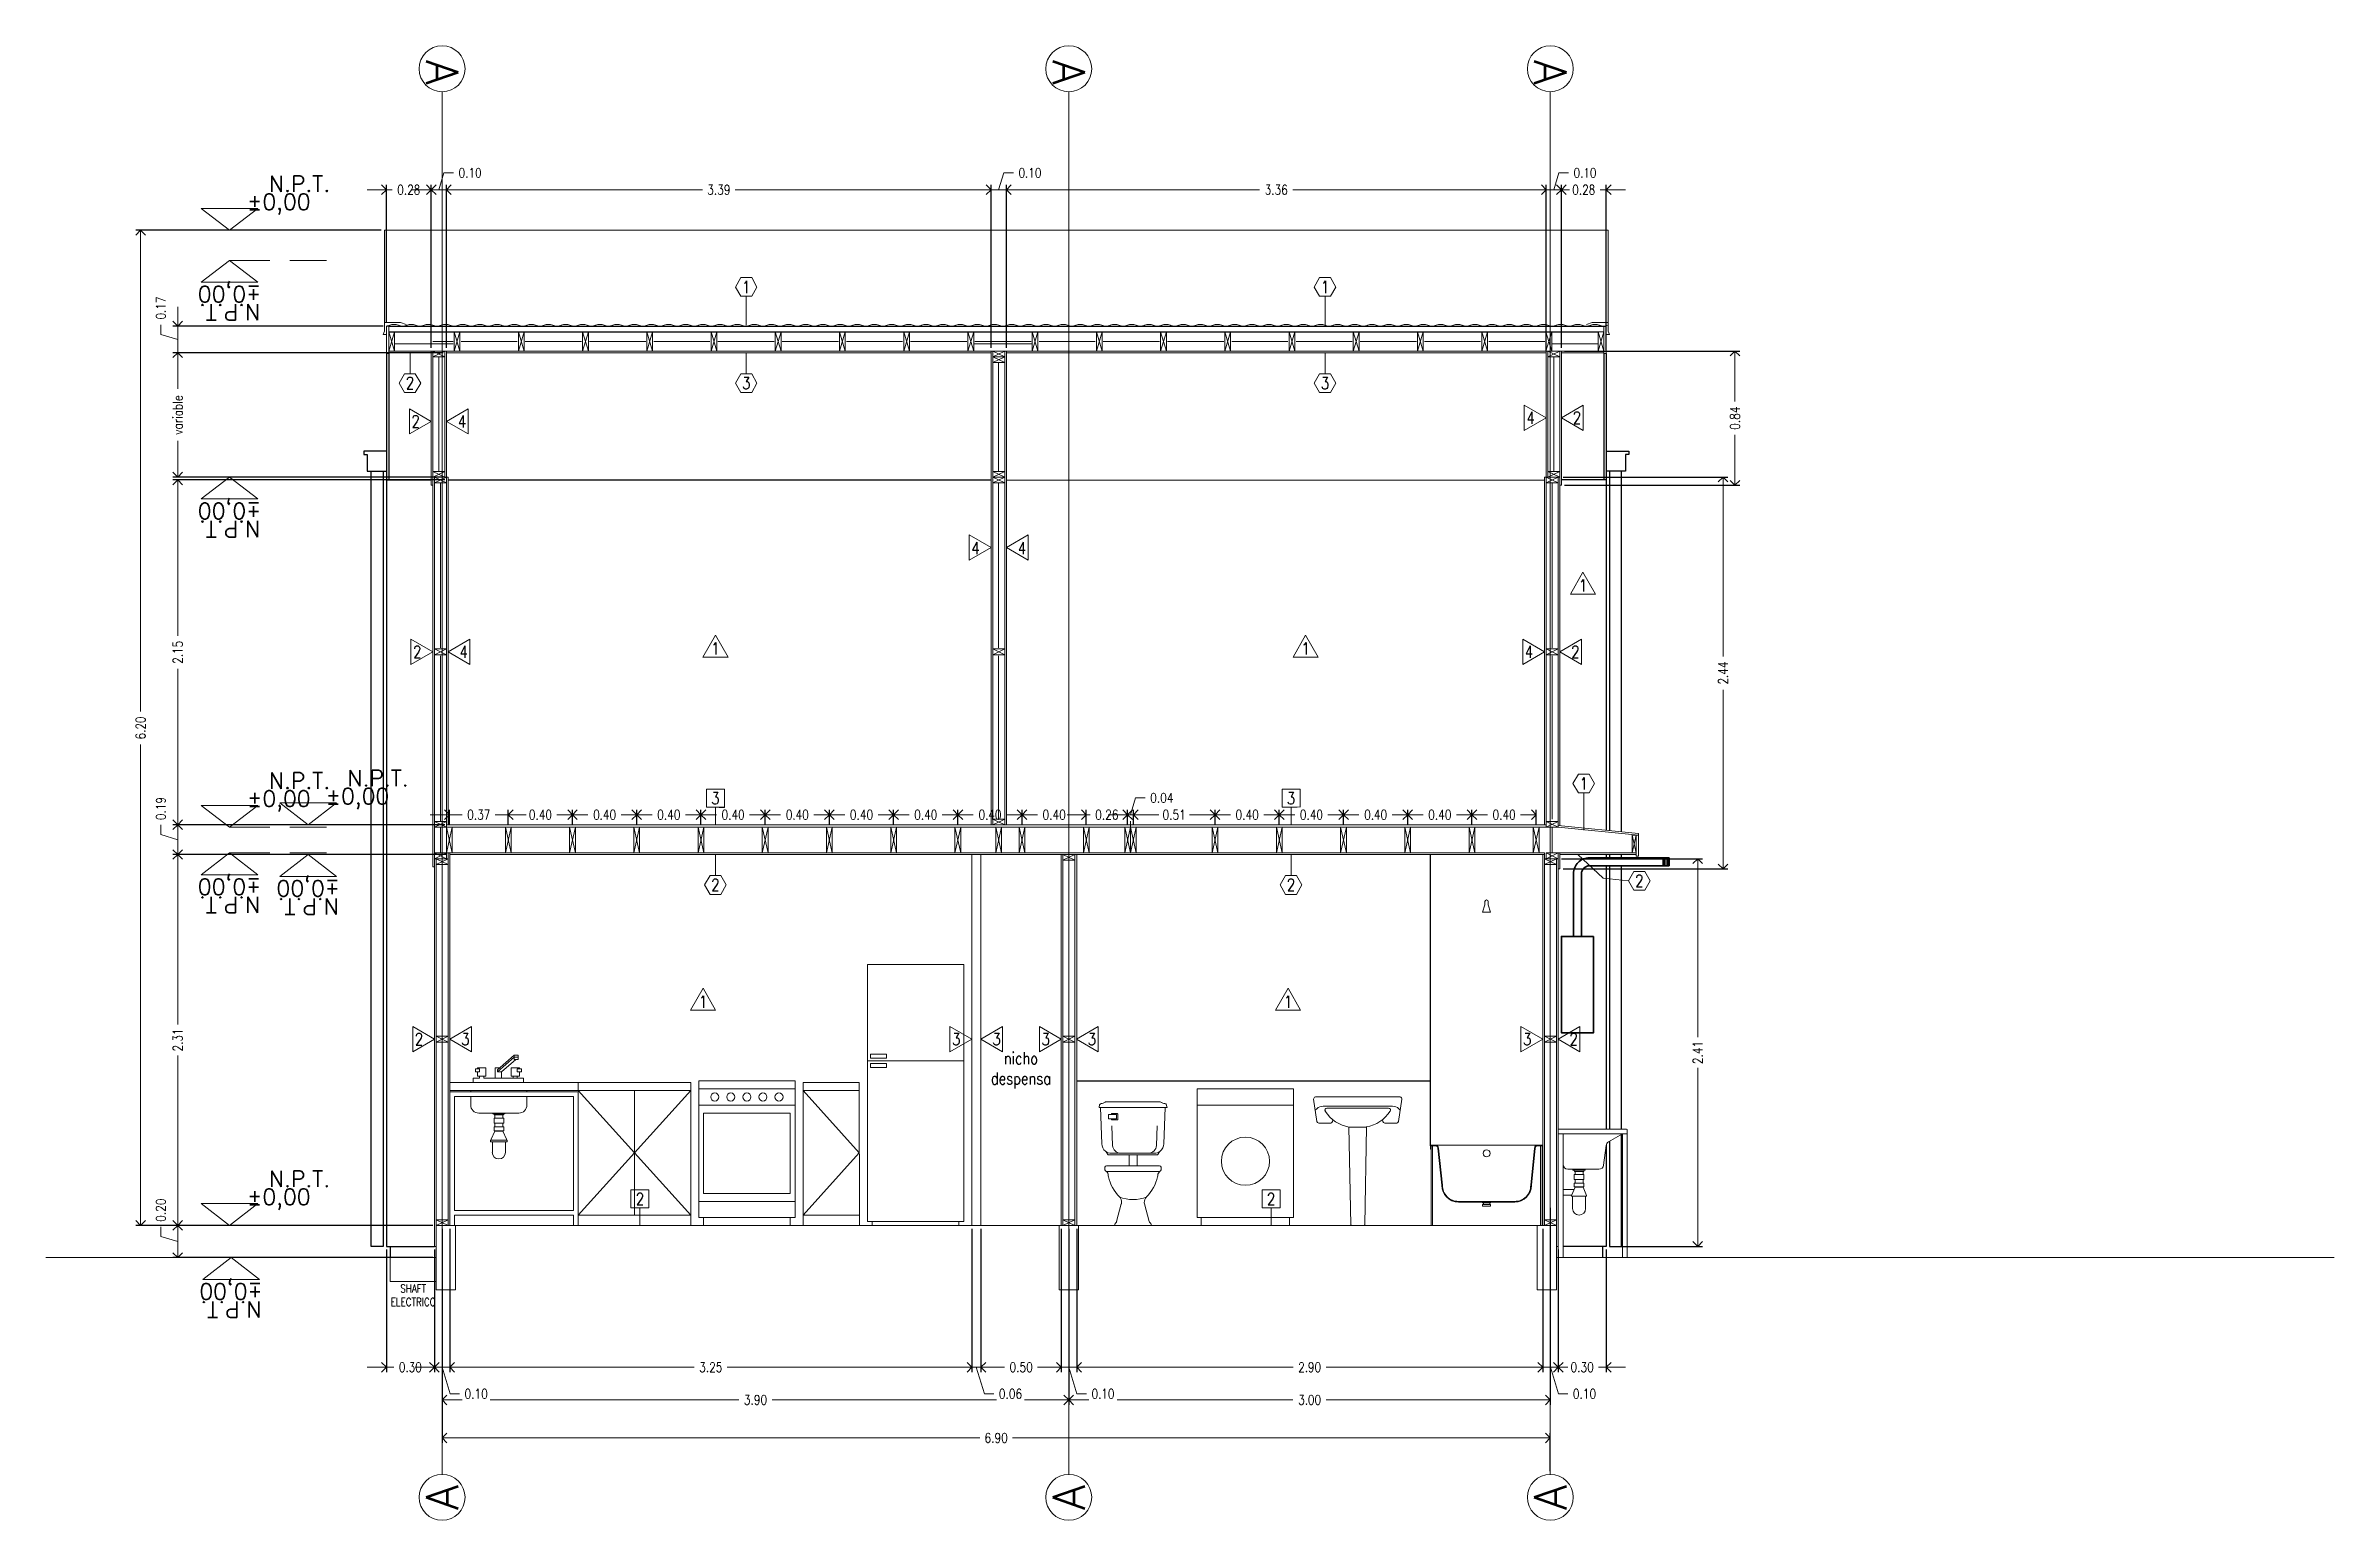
# Model space of a CAD drawing. Header units: inches. Extents: x 10.8 to 60.4, y 12.2 to 79.7.
# Drawn here: x 46.15 to 60.4, y 61.23 to 70.41 of the extents above; entities that cross this region are included whole.
import ezdxf
from ezdxf.enums import TextEntityAlignment as Align

# ---------------------------------------------------------------- set-up
doc = ezdxf.new("R2010")
doc.units = ezdxf.units.IN
doc.header["$MEASUREMENT"] = 0
doc.linetypes.add('HIDDEN', pattern=[0.375, 0.25, -0.125])
doc.layers.get('DEFPOINTS').update_dxf_attribs({"color": 210})
doc.layers.add('_AUX', color=210, linetype='Continuous', lineweight=18, plot=False)
for name, color, linetype, lineweight in [('A-ANNO-DIMS', 3, 'Continuous', 18), ('A-ANNO-SYMB', 3, 'Continuous', 18), ('A-ANNO-TEXT', 3, 'Continuous', 18), ('A-DETL-MBND', 3, 'Continuous', 18), ('A-ELEV-IDEN', 3, 'Continuous', 18), ('A-ELEV-MBE1', 7, 'Continuous', 35), ('A-ELEV-MBE2', 4, 'Continuous', 25), ('A-FURN', 8, 'Continuous', 18), ('A-WALL-PATT', 8, 'Continuous', 18), ('A-WALL-STUD', 3, 'Continuous', 18)]:
    doc.layers.add(name, color=color, linetype=linetype, lineweight=lineweight)
doc.styles.add('E-ROMANS', font='romans.shx', dxfattribs={"width": 0.8})
doc.dimstyles.new('E-0050_ARW_12', dxfattribs={"dimscale": 0.001, "dimtxt": 60, "dimasz": 60, "dimexe": 30, "dimexo": 20, "dimgap": 30, "dimtad": 0, "dimzin": 0, "dimdsep": 46, "dimtxsty": 'E-ROMANS', "dimblk": 'OPEN90', "dimcen": 30, "dimclrd": 256, "dimclre": 256, "dimclrt": 256, "dimadec": 0, "dimazin": 0, "dimtfac": 1, "dimtmove": 1, "dimatfit": 3, "dimldrblk": 'OPEN90', "dimfxl": 1, "dimtfill": 1, "dimtolj": 1, "dimtzin": 0, "dimlwd": -1, "dimarcsym": 0})

msp = doc.modelspace()

# ---------------------------------------------------------------- texts
at = {"layer": 'A-ANNO-TEXT', "char_height": 0.075, "attachment_point": 5, "style": 'E-ROMANS'}
for s, insert, rotation in [('\\pi-0.45,l0.45,t0.45;1', (50.509, 68.907), 359.9995), ('\\pi-0.45,l0.45,t0.45;1', (54.114, 68.907), 359.9995), ('\\pi-0.45,l0.45,t0.45;2', (48.415, 68.309), 359.9995), ('\\pi-0.45,l0.45,t0.45;3', (50.509, 68.309), 359.9995), ('\\pi-0.45,l0.45,t0.45;3', (54.114, 68.309), 359.9995), ('\\pi-0.45,l0.45,t0.45;4', (55.394, 68.093), 359.9995), ('\\pi-0.45,l0.45,t0.45;2', (55.683, 68.093), 0.0005), ('\\pi-0.45,l0.45,t0.45;2', (48.45, 68.07), 359.9995), ('\\pi-0.45,l0.45,t0.45;4', (48.739, 68.07), 0.0005), ('\\pi-0.45,l0.45,t0.45;4', (51.937, 67.28), 359.9995), ('\\pi-0.45,l0.45,t0.45;4', (52.226, 67.28), 0.0005), ('\\pi-0.45,l0.45,t0.45;2', (48.46, 66.635), 359.9995), ('\\pi-0.45,l0.45,t0.45;4', (48.749, 66.635), 0.0005), ('\\pi-0.45,l0.45,t0.45;1', (50.317, 66.655), 359.9995), ('\\pi-0.45,l0.45,t0.45;1', (53.993, 66.655), 359.9995), ('\\pi-0.45,l0.45,t0.45;4', (55.384, 66.635), 359.9995), ('\\pi-0.45,l0.45,t0.45;3', (53.902, 65.723), 359.9995), ('\\pi-0.45,l0.45,t0.45;2', (50.317, 65.184), 359.9995), ('\\pi-0.45,l0.45,t0.45;2', (53.902, 65.184), 359.9995), ('\\pi-0.45,l0.45,t0.45;1', (50.24, 64.456), 359.9995), ('\\pi-0.45,l0.45,t0.45;1', (50.24, 64.456), 359.9995), ('\\pi-0.45,l0.45,t0.45;1', (53.884, 64.456), 359.9995), ('\\pi-0.45,l0.45,t0.45;2', (48.471, 64.223), 359.9995), ('\\pi-0.45,l0.45,t0.45;3', (48.76, 64.223), 0.0005), ('\\pi-0.45,l0.45,t0.45;3', (51.817, 64.223), 359.9995), ('\\pi-0.45,l0.45,t0.45;nicho\\Pdespensa', (52.22, 64.029), 359.9995), ('\\pi-0.45,l0.45,t0.45;3', (52.068, 64.223), 0.0005), ('\\pi-0.45,l0.45,t0.45;3', (52.374, 64.223), 359.9995), ('\\pi-0.45,l0.45,t0.45;3', (52.374, 64.223), 359.9995), ('\\pi-0.45,l0.45,t0.45;3', (52.662, 64.223), 0.0005), ('\\pi-0.45,l0.45,t0.45;3', (55.373, 64.223), 359.9995), ('\\pi-0.45,l0.45,t0.45;2', (49.847, 63.228), 359.9995)]:
    msp.add_mtext(s, dxfattribs=dict(at, insert=insert, rotation=rotation))
at = {"layer": 'A-ANNO-TEXT', "style": 'E-ROMANS'}
for rotation, p in [(270, (48.615, 70.242)), (270, (52.518, 70.242)), (270, (55.517, 70.242)), (90, (48.615, 61.37)), (90, (52.518, 61.37)), (90, (55.517, 61.37))]:
    msp.add_attdef('A', text='0.00', height=0.2, rotation=rotation, dxfattribs=at).set_placement(p, align=Align.MIDDLE_CENTER)
for tag, text, p in [('N.P.T.', 'N.', (47.727, 69.47)), ('%%P0,00', '0.00', (47.598, 69.358))]:
    msp.add_attdef(tag, text=text, height=0.1, dxfattribs=at).set_placement(p, align=Align.BOTTOM_CENTER)
for tag, text, p in [('%%P0,00', '0.00', (47.3, 62.732)), ('N.P.T.', 'N.', (47.3, 62.62))]:
    msp.add_attdef(tag, text=text, height=0.1, rotation=180, dxfattribs=at).set_placement(p, align=Align.BOTTOM_CENTER)

# ---------------------------------------------------------------- blocks, each defined once
blk = doc.blocks.new('_Open90')
at = {"color": 0, "linetype": 'ByBlock', "lineweight": -2}
for p, q in [((0, 0), (-1, 0)), ((-0.5, 0.5), (0, 0)), ((0, 0), (-0.5, -0.5))]:
    blk.add_line(p, q, dxfattribs=at)
blk = doc.blocks.new('*D1266')
at = {"layer": 'A-ANNO-DIMS', "lineweight": -2, "transparency": 16777216}
for p, q in [((55.586, 65.347), (56.465, 65.347)), ((55.885, 62.933), (56.465, 62.933))]:
    blk.add_line(p, q, dxfattribs=at)
at = {"layer": 'A-ANNO-DIMS', "transparency": 16777216}
for p, q in [((56.435, 65.287), (56.435, 64.236)), ((56.435, 62.993), (56.435, 64.044))]:
    blk.add_line(p, q, dxfattribs=at)
at = {"layer": 'DEFPOINTS', "color": 0, "transparency": 16777216}
for p in [(55.566, 65.347), (56.435, 65.347), (55.865, 62.933)]:
    blk.add_point(p, dxfattribs=at)
at = {"layer": 'A-ANNO-DIMS', "transparency": 16777216, "xscale": 0.06, "yscale": 0.06, "zscale": 0.06}
for p, rotation in [((56.435, 65.347), 90), ((56.435, 62.933), 270)]:
    blk.add_blockref('_Open90', p, dxfattribs=dict(at, rotation=rotation))
at = {"layer": 'A-ANNO-DIMS', "transparency": 16777216, "insert": (56.435, 64.14), "char_height": 0.06, "attachment_point": 5, "rotation": 90, "style": 'E-ROMANS', "bg_fill": 3, "box_fill_scale": 1.25, "bg_fill_color": 256, "bg_fill_true_color": 13158600, "bg_fill_transparency": 0}
blk.add_mtext('\\A1;2.41', dxfattribs=at)
blk = doc.blocks.new('*D1267')
at = {"layer": 'A-ANNO-DIMS', "lineweight": -2, "transparency": 16777216}
for p, q in [((55.596, 67.723), (56.623, 67.723)), ((55.596, 65.283), (56.623, 65.283))]:
    blk.add_line(p, q, dxfattribs=at)
at = {"layer": 'A-ANNO-DIMS', "transparency": 16777216}
for p, q in [((56.593, 67.663), (56.593, 66.607)), ((56.593, 65.343), (56.593, 66.399))]:
    blk.add_line(p, q, dxfattribs=at)
at = {"layer": 'DEFPOINTS', "color": 0, "transparency": 16777216}
for p in [(55.576, 67.723), (56.593, 67.723), (55.576, 65.283)]:
    blk.add_point(p, dxfattribs=at)
at = {"layer": 'A-ANNO-DIMS', "transparency": 16777216, "xscale": 0.06, "yscale": 0.06, "zscale": 0.06}
for p, rotation in [((56.593, 67.723), 90), ((56.593, 65.283), 270)]:
    blk.add_blockref('_Open90', p, dxfattribs=dict(at, rotation=rotation))
at = {"layer": 'A-ANNO-DIMS', "transparency": 16777216, "insert": (56.593, 66.503), "char_height": 0.06, "attachment_point": 5, "rotation": 90, "style": 'E-ROMANS', "bg_fill": 3, "box_fill_scale": 1.25, "bg_fill_color": 256, "bg_fill_true_color": 13158600, "bg_fill_transparency": 0}
blk.add_mtext('\\A1;2.44', dxfattribs=at)
blk = doc.blocks.new('*D1268')
at = {"layer": 'A-ANNO-DIMS', "transparency": 16777216}
for p, q in [((48.6, 65.621), (48.54, 65.621)), ((48.66, 65.621), (48.74, 65.621)), ((49.027, 65.621), (48.946, 65.621)), ((49.087, 65.621), (49.147, 65.621))]:
    blk.add_line(p, q, dxfattribs=at)
at = {"layer": 'A-ANNO-DIMS', "lineweight": -2, "transparency": 16777216}
for p, q in [((48.66, 65.563), (48.66, 65.651)), ((49.027, 65.563), (49.027, 65.651))]:
    blk.add_line(p, q, dxfattribs=at)
at = {"layer": 'DEFPOINTS', "color": 0, "transparency": 16777216}
for p in [(49.027, 65.621), (48.66, 65.543), (49.027, 65.543)]:
    blk.add_point(p, dxfattribs=at)
at = {"layer": 'A-ANNO-DIMS', "transparency": 16777216, "xscale": 0.06, "yscale": 0.06, "zscale": 0.06}
blk.add_blockref('_Open90', (48.66, 65.621), dxfattribs=at)
at = {"layer": 'A-ANNO-DIMS', "transparency": 16777216, "xscale": 0.06, "yscale": 0.06, "zscale": 0.06, "rotation": 180}
blk.add_blockref('_Open90', (49.027, 65.621), dxfattribs=at)
at = {"layer": 'A-ANNO-DIMS', "transparency": 16777216, "insert": (48.843, 65.621), "char_height": 0.06, "attachment_point": 5, "style": 'E-ROMANS', "bg_fill": 3, "box_fill_scale": 1.25, "bg_fill_color": 256, "bg_fill_true_color": 13158600, "bg_fill_transparency": 0}
blk.add_mtext('\\A1;0.37', dxfattribs=at)
blk = doc.blocks.new('*D1269')
at = {"layer": 'A-ANNO-DIMS', "lineweight": -2, "transparency": 16777216}
for p, q in [((49.027, 65.563), (49.027, 65.651)), ((49.427, 65.563), (49.427, 65.651))]:
    blk.add_line(p, q, dxfattribs=at)
at = {"layer": 'A-ANNO-DIMS', "transparency": 16777216}
for p, q in [((49.087, 65.621), (49.123, 65.621)), ((49.367, 65.621), (49.33, 65.621))]:
    blk.add_line(p, q, dxfattribs=at)
at = {"layer": 'DEFPOINTS', "color": 0, "transparency": 16777216}
for p in [(49.427, 65.621), (49.027, 65.543), (49.427, 65.543)]:
    blk.add_point(p, dxfattribs=at)
at = {"layer": 'A-ANNO-DIMS', "transparency": 16777216, "xscale": 0.06, "yscale": 0.06, "zscale": 0.06, "rotation": 180}
blk.add_blockref('_Open90', (49.027, 65.621), dxfattribs=at)
at = {"layer": 'A-ANNO-DIMS', "transparency": 16777216, "xscale": 0.06, "yscale": 0.06, "zscale": 0.06}
blk.add_blockref('_Open90', (49.427, 65.621), dxfattribs=at)
at = {"layer": 'A-ANNO-DIMS', "transparency": 16777216, "insert": (49.227, 65.621), "char_height": 0.06, "attachment_point": 5, "style": 'E-ROMANS', "bg_fill": 3, "box_fill_scale": 1.25, "bg_fill_color": 256, "bg_fill_true_color": 13158600, "bg_fill_transparency": 0}
blk.add_mtext('\\A1;0.40', dxfattribs=at)
blk = doc.blocks.new('*D1270')
at = {"layer": 'A-ANNO-DIMS', "lineweight": -2, "transparency": 16777216}
for p, q in [((49.427, 65.563), (49.427, 65.651)), ((49.827, 65.563), (49.827, 65.651))]:
    blk.add_line(p, q, dxfattribs=at)
at = {"layer": 'A-ANNO-DIMS', "transparency": 16777216}
for p, q in [((49.487, 65.621), (49.523, 65.621)), ((49.767, 65.621), (49.73, 65.621))]:
    blk.add_line(p, q, dxfattribs=at)
at = {"layer": 'DEFPOINTS', "color": 0, "transparency": 16777216}
for p in [(49.827, 65.621), (49.427, 65.543), (49.827, 65.543)]:
    blk.add_point(p, dxfattribs=at)
at = {"layer": 'A-ANNO-DIMS', "transparency": 16777216, "xscale": 0.06, "yscale": 0.06, "zscale": 0.06, "rotation": 180}
blk.add_blockref('_Open90', (49.427, 65.621), dxfattribs=at)
at = {"layer": 'A-ANNO-DIMS', "transparency": 16777216, "xscale": 0.06, "yscale": 0.06, "zscale": 0.06}
blk.add_blockref('_Open90', (49.827, 65.621), dxfattribs=at)
at = {"layer": 'A-ANNO-DIMS', "transparency": 16777216, "insert": (49.627, 65.621), "char_height": 0.06, "attachment_point": 5, "style": 'E-ROMANS', "bg_fill": 3, "box_fill_scale": 1.25, "bg_fill_color": 256, "bg_fill_true_color": 13158600, "bg_fill_transparency": 0}
blk.add_mtext('\\A1;0.40', dxfattribs=at)
blk = doc.blocks.new('*D1271')
at = {"layer": 'A-ANNO-DIMS', "lineweight": -2, "transparency": 16777216}
for p, q in [((49.827, 65.563), (49.827, 65.651)), ((50.227, 65.563), (50.227, 65.651))]:
    blk.add_line(p, q, dxfattribs=at)
at = {"layer": 'A-ANNO-DIMS', "transparency": 16777216}
for p, q in [((49.887, 65.621), (49.923, 65.621)), ((50.167, 65.621), (50.13, 65.621))]:
    blk.add_line(p, q, dxfattribs=at)
at = {"layer": 'DEFPOINTS', "color": 0, "transparency": 16777216}
for p in [(50.227, 65.621), (49.827, 65.543), (50.227, 65.543)]:
    blk.add_point(p, dxfattribs=at)
at = {"layer": 'A-ANNO-DIMS', "transparency": 16777216, "xscale": 0.06, "yscale": 0.06, "zscale": 0.06, "rotation": 180}
blk.add_blockref('_Open90', (49.827, 65.621), dxfattribs=at)
at = {"layer": 'A-ANNO-DIMS', "transparency": 16777216, "xscale": 0.06, "yscale": 0.06, "zscale": 0.06}
blk.add_blockref('_Open90', (50.227, 65.621), dxfattribs=at)
at = {"layer": 'A-ANNO-DIMS', "transparency": 16777216, "insert": (50.027, 65.621), "char_height": 0.06, "attachment_point": 5, "style": 'E-ROMANS', "bg_fill": 3, "box_fill_scale": 1.25, "bg_fill_color": 256, "bg_fill_true_color": 13158600, "bg_fill_transparency": 0}
blk.add_mtext('\\A1;0.40', dxfattribs=at)
blk = doc.blocks.new('*D1272')
at = {"layer": 'A-ANNO-DIMS', "lineweight": -2, "transparency": 16777216}
for p, q in [((50.227, 65.563), (50.227, 65.651)), ((50.627, 65.563), (50.627, 65.651))]:
    blk.add_line(p, q, dxfattribs=at)
at = {"layer": 'A-ANNO-DIMS', "transparency": 16777216}
for p, q in [((50.287, 65.621), (50.323, 65.621)), ((50.567, 65.621), (50.53, 65.621))]:
    blk.add_line(p, q, dxfattribs=at)
at = {"layer": 'DEFPOINTS', "color": 0, "transparency": 16777216}
for p in [(50.627, 65.621), (50.227, 65.543), (50.627, 65.543)]:
    blk.add_point(p, dxfattribs=at)
at = {"layer": 'A-ANNO-DIMS', "transparency": 16777216, "xscale": 0.06, "yscale": 0.06, "zscale": 0.06, "rotation": 180}
blk.add_blockref('_Open90', (50.227, 65.621), dxfattribs=at)
at = {"layer": 'A-ANNO-DIMS', "transparency": 16777216, "xscale": 0.06, "yscale": 0.06, "zscale": 0.06}
blk.add_blockref('_Open90', (50.627, 65.621), dxfattribs=at)
at = {"layer": 'A-ANNO-DIMS', "transparency": 16777216, "insert": (50.427, 65.621), "char_height": 0.06, "attachment_point": 5, "style": 'E-ROMANS', "bg_fill": 3, "box_fill_scale": 1.25, "bg_fill_color": 256, "bg_fill_true_color": 13158600, "bg_fill_transparency": 0}
blk.add_mtext('\\A1;0.40', dxfattribs=at)
blk = doc.blocks.new('*D1273')
at = {"layer": 'A-ANNO-DIMS', "lineweight": -2, "transparency": 16777216}
for p, q in [((50.627, 65.563), (50.627, 65.651)), ((51.027, 65.563), (51.027, 65.651))]:
    blk.add_line(p, q, dxfattribs=at)
at = {"layer": 'A-ANNO-DIMS', "transparency": 16777216}
for p, q in [((50.687, 65.621), (50.723, 65.621)), ((50.967, 65.621), (50.93, 65.621))]:
    blk.add_line(p, q, dxfattribs=at)
at = {"layer": 'DEFPOINTS', "color": 0, "transparency": 16777216}
for p in [(51.027, 65.621), (50.627, 65.543), (51.027, 65.543)]:
    blk.add_point(p, dxfattribs=at)
at = {"layer": 'A-ANNO-DIMS', "transparency": 16777216, "xscale": 0.06, "yscale": 0.06, "zscale": 0.06, "rotation": 180}
blk.add_blockref('_Open90', (50.627, 65.621), dxfattribs=at)
at = {"layer": 'A-ANNO-DIMS', "transparency": 16777216, "xscale": 0.06, "yscale": 0.06, "zscale": 0.06}
blk.add_blockref('_Open90', (51.027, 65.621), dxfattribs=at)
at = {"layer": 'A-ANNO-DIMS', "transparency": 16777216, "insert": (50.827, 65.621), "char_height": 0.06, "attachment_point": 5, "style": 'E-ROMANS', "bg_fill": 3, "box_fill_scale": 1.25, "bg_fill_color": 256, "bg_fill_true_color": 13158600, "bg_fill_transparency": 0}
blk.add_mtext('\\A1;0.40', dxfattribs=at)
blk = doc.blocks.new('*D1274')
at = {"layer": 'A-ANNO-DIMS', "lineweight": -2, "transparency": 16777216}
for p, q in [((51.027, 65.563), (51.027, 65.651)), ((51.427, 65.563), (51.427, 65.651))]:
    blk.add_line(p, q, dxfattribs=at)
at = {"layer": 'A-ANNO-DIMS', "transparency": 16777216}
for p, q in [((51.087, 65.621), (51.123, 65.621)), ((51.367, 65.621), (51.33, 65.621))]:
    blk.add_line(p, q, dxfattribs=at)
at = {"layer": 'DEFPOINTS', "color": 0, "transparency": 16777216}
for p in [(51.427, 65.621), (51.027, 65.543), (51.427, 65.543)]:
    blk.add_point(p, dxfattribs=at)
at = {"layer": 'A-ANNO-DIMS', "transparency": 16777216, "xscale": 0.06, "yscale": 0.06, "zscale": 0.06, "rotation": 180}
blk.add_blockref('_Open90', (51.027, 65.621), dxfattribs=at)
at = {"layer": 'A-ANNO-DIMS', "transparency": 16777216, "xscale": 0.06, "yscale": 0.06, "zscale": 0.06}
blk.add_blockref('_Open90', (51.427, 65.621), dxfattribs=at)
at = {"layer": 'A-ANNO-DIMS', "transparency": 16777216, "insert": (51.227, 65.621), "char_height": 0.06, "attachment_point": 5, "style": 'E-ROMANS', "bg_fill": 3, "box_fill_scale": 1.25, "bg_fill_color": 256, "bg_fill_true_color": 13158600, "bg_fill_transparency": 0}
blk.add_mtext('\\A1;0.40', dxfattribs=at)
blk = doc.blocks.new('*D1275')
at = {"layer": 'A-ANNO-DIMS', "lineweight": -2, "transparency": 16777216}
for p, q in [((51.427, 65.563), (51.427, 65.651)), ((51.827, 65.563), (51.827, 65.651))]:
    blk.add_line(p, q, dxfattribs=at)
at = {"layer": 'A-ANNO-DIMS', "transparency": 16777216}
for p, q in [((51.487, 65.621), (51.523, 65.621)), ((51.767, 65.621), (51.73, 65.621))]:
    blk.add_line(p, q, dxfattribs=at)
at = {"layer": 'DEFPOINTS', "color": 0, "transparency": 16777216}
for p in [(51.827, 65.621), (51.427, 65.543), (51.827, 65.543)]:
    blk.add_point(p, dxfattribs=at)
at = {"layer": 'A-ANNO-DIMS', "transparency": 16777216, "xscale": 0.06, "yscale": 0.06, "zscale": 0.06, "rotation": 180}
blk.add_blockref('_Open90', (51.427, 65.621), dxfattribs=at)
at = {"layer": 'A-ANNO-DIMS', "transparency": 16777216, "xscale": 0.06, "yscale": 0.06, "zscale": 0.06}
blk.add_blockref('_Open90', (51.827, 65.621), dxfattribs=at)
at = {"layer": 'A-ANNO-DIMS', "transparency": 16777216, "insert": (51.627, 65.621), "char_height": 0.06, "attachment_point": 5, "style": 'E-ROMANS', "bg_fill": 3, "box_fill_scale": 1.25, "bg_fill_color": 256, "bg_fill_true_color": 13158600, "bg_fill_transparency": 0}
blk.add_mtext('\\A1;0.40', dxfattribs=at)
blk = doc.blocks.new('*D1276')
at = {"layer": 'A-ANNO-DIMS', "lineweight": -2, "transparency": 16777216}
for p, q in [((51.827, 65.563), (51.827, 65.651)), ((52.227, 65.563), (52.227, 65.651))]:
    blk.add_line(p, q, dxfattribs=at)
at = {"layer": 'A-ANNO-DIMS', "transparency": 16777216}
for p, q in [((51.887, 65.621), (51.923, 65.621)), ((52.167, 65.621), (52.13, 65.621))]:
    blk.add_line(p, q, dxfattribs=at)
at = {"layer": 'DEFPOINTS', "color": 0, "transparency": 16777216}
for p in [(52.227, 65.621), (51.827, 65.543), (52.227, 65.543)]:
    blk.add_point(p, dxfattribs=at)
at = {"layer": 'A-ANNO-DIMS', "transparency": 16777216, "xscale": 0.06, "yscale": 0.06, "zscale": 0.06, "rotation": 180}
blk.add_blockref('_Open90', (51.827, 65.621), dxfattribs=at)
at = {"layer": 'A-ANNO-DIMS', "transparency": 16777216, "xscale": 0.06, "yscale": 0.06, "zscale": 0.06}
blk.add_blockref('_Open90', (52.227, 65.621), dxfattribs=at)
at = {"layer": 'A-ANNO-DIMS', "transparency": 16777216, "insert": (52.027, 65.621), "char_height": 0.06, "attachment_point": 5, "style": 'E-ROMANS', "bg_fill": 3, "box_fill_scale": 1.25, "bg_fill_color": 256, "bg_fill_true_color": 13158600, "bg_fill_transparency": 0}
blk.add_mtext('\\A1;0.40', dxfattribs=at)
blk = doc.blocks.new('*D1277')
at = {"layer": 'A-ANNO-DIMS', "lineweight": -2, "transparency": 16777216}
for p, q in [((52.227, 65.563), (52.227, 65.651)), ((52.627, 65.563), (52.627, 65.651))]:
    blk.add_line(p, q, dxfattribs=at)
at = {"layer": 'A-ANNO-DIMS', "transparency": 16777216}
for p, q in [((52.287, 65.621), (52.323, 65.621)), ((52.567, 65.621), (52.53, 65.621))]:
    blk.add_line(p, q, dxfattribs=at)
at = {"layer": 'DEFPOINTS', "color": 0, "transparency": 16777216}
for p in [(52.627, 65.621), (52.227, 65.543), (52.627, 65.543)]:
    blk.add_point(p, dxfattribs=at)
at = {"layer": 'A-ANNO-DIMS', "transparency": 16777216, "xscale": 0.06, "yscale": 0.06, "zscale": 0.06, "rotation": 180}
blk.add_blockref('_Open90', (52.227, 65.621), dxfattribs=at)
at = {"layer": 'A-ANNO-DIMS', "transparency": 16777216, "xscale": 0.06, "yscale": 0.06, "zscale": 0.06}
blk.add_blockref('_Open90', (52.627, 65.621), dxfattribs=at)
at = {"layer": 'A-ANNO-DIMS', "transparency": 16777216, "insert": (52.427, 65.621), "char_height": 0.06, "attachment_point": 5, "style": 'E-ROMANS', "bg_fill": 3, "box_fill_scale": 1.25, "bg_fill_color": 256, "bg_fill_true_color": 13158600, "bg_fill_transparency": 0}
blk.add_mtext('\\A1;0.40', dxfattribs=at)
blk = doc.blocks.new('*D1327')
at = {"layer": 'A-ANNO-DIMS', "lineweight": -2, "transparency": 16777216}
for p, q in [((48.615, 63.033), (48.615, 61.71)), ((55.517, 61.533), (55.517, 61.77))]:
    blk.add_line(p, q, dxfattribs=at)
at = {"layer": 'A-ANNO-DIMS', "transparency": 16777216}
for p, q in [((48.675, 61.74), (51.964, 61.74)), ((55.457, 61.74), (52.168, 61.74))]:
    blk.add_line(p, q, dxfattribs=at)
at = {"layer": 'DEFPOINTS', "color": 0, "transparency": 16777216}
for p in [(48.615, 63.053), (55.517, 61.74), (55.517, 61.513)]:
    blk.add_point(p, dxfattribs=at)
at = {"layer": 'A-ANNO-DIMS', "transparency": 16777216, "xscale": 0.06, "yscale": 0.06, "zscale": 0.06, "rotation": 180}
blk.add_blockref('_Open90', (48.615, 61.74), dxfattribs=at)
at = {"layer": 'A-ANNO-DIMS', "transparency": 16777216, "xscale": 0.06, "yscale": 0.06, "zscale": 0.06}
blk.add_blockref('_Open90', (55.517, 61.74), dxfattribs=at)
at = {"layer": 'A-ANNO-DIMS', "transparency": 16777216, "insert": (52.066, 61.74), "char_height": 0.06, "attachment_point": 5, "style": 'E-ROMANS', "bg_fill": 3, "box_fill_scale": 1.25, "bg_fill_color": 256, "bg_fill_true_color": 13158600, "bg_fill_transparency": 0}
blk.add_mtext('\\A1;6.90', dxfattribs=at)
blk = doc.blocks.new('*D1278')
at = {"layer": 'A-ANNO-DIMS', "lineweight": -2, "transparency": 16777216}
for p, q in [((55.517, 63.173), (55.517, 61.947)), ((52.518, 63.043), (52.518, 61.947))]:
    blk.add_line(p, q, dxfattribs=at)
at = {"layer": 'A-ANNO-DIMS', "transparency": 16777216}
for p, q in [((52.578, 61.977), (53.914, 61.977)), ((55.457, 61.977), (54.121, 61.977))]:
    blk.add_line(p, q, dxfattribs=at)
at = {"layer": 'DEFPOINTS', "color": 0, "transparency": 16777216}
for p in [(55.517, 63.193), (52.518, 63.063), (55.517, 61.977)]:
    blk.add_point(p, dxfattribs=at)
at = {"layer": 'A-ANNO-DIMS', "transparency": 16777216, "xscale": 0.06, "yscale": 0.06, "zscale": 0.06, "rotation": 180}
blk.add_blockref('_Open90', (52.518, 61.977), dxfattribs=at)
at = {"layer": 'A-ANNO-DIMS', "transparency": 16777216, "xscale": 0.06, "yscale": 0.06, "zscale": 0.06}
blk.add_blockref('_Open90', (55.517, 61.977), dxfattribs=at)
at = {"layer": 'A-ANNO-DIMS', "transparency": 16777216, "insert": (54.018, 61.977), "char_height": 0.06, "attachment_point": 5, "style": 'E-ROMANS', "bg_fill": 3, "box_fill_scale": 1.25, "bg_fill_color": 256, "bg_fill_true_color": 13158600, "bg_fill_transparency": 0}
blk.add_mtext('\\A1;3.00', dxfattribs=at)
blk = doc.blocks.new('*D1279')
at = {"layer": 'A-ANNO-DIMS', "transparency": 16777216}
for p, q in [((52.567, 65.621), (52.507, 65.621)), ((52.627, 65.621), (52.652, 65.621)), ((52.884, 65.621), (52.858, 65.621)), ((52.944, 65.621), (53.004, 65.621))]:
    blk.add_line(p, q, dxfattribs=at)
at = {"layer": 'A-ANNO-DIMS', "lineweight": -2, "transparency": 16777216}
for p, q in [((52.627, 65.563), (52.627, 65.651)), ((52.884, 65.563), (52.884, 65.651))]:
    blk.add_line(p, q, dxfattribs=at)
at = {"layer": 'A-ANNO-DIMS', "transparency": 16777216, "xscale": 0.06, "yscale": 0.06, "zscale": 0.06}
blk.add_blockref('_Open90', (52.627, 65.621), dxfattribs=at)
at = {"layer": 'A-ANNO-DIMS', "transparency": 16777216, "xscale": 0.06, "yscale": 0.06, "zscale": 0.06, "rotation": 180}
blk.add_blockref('_Open90', (52.884, 65.621), dxfattribs=at)
at = {"layer": 'A-ANNO-DIMS', "transparency": 16777216, "insert": (52.755, 65.621), "char_height": 0.06, "attachment_point": 5, "style": 'E-ROMANS', "bg_fill": 3, "box_fill_scale": 1.25, "bg_fill_color": 256, "bg_fill_true_color": 13158600, "bg_fill_transparency": 0}
blk.add_mtext('\\A1;0.26', dxfattribs=at)
at = {"layer": 'DEFPOINTS', "color": 0, "transparency": 16777216}
for p in [(52.884, 65.621), (52.627, 65.543), (52.884, 65.543)]:
    blk.add_point(p, dxfattribs=at)
blk = doc.blocks.new('*D1280')
at = {"layer": 'A-ANNO-DIMS', "transparency": 16777216}
for p, q in [((52.902, 65.621), (52.933, 65.726)), ((52.933, 65.726), (52.993, 65.726)), ((52.824, 65.621), (52.764, 65.621)), ((52.884, 65.621), (52.92, 65.621)), ((52.884, 65.621), (52.92, 65.621)), ((52.98, 65.621), (53.04, 65.621))]:
    blk.add_line(p, q, dxfattribs=at)
at = {"layer": 'A-ANNO-DIMS', "lineweight": -2, "transparency": 16777216}
for p, q in [((52.884, 65.563), (52.884, 65.651)), ((52.92, 65.563), (52.92, 65.651))]:
    blk.add_line(p, q, dxfattribs=at)
at = {"layer": 'DEFPOINTS', "color": 0, "transparency": 16777216}
for p in [(52.92, 65.621), (52.884, 65.543), (52.92, 65.543)]:
    blk.add_point(p, dxfattribs=at)
at = {"layer": 'A-ANNO-DIMS', "transparency": 16777216, "xscale": 0.06, "yscale": 0.06, "zscale": 0.06}
blk.add_blockref('_Open90', (52.884, 65.621), dxfattribs=at)
at = {"layer": 'A-ANNO-DIMS', "transparency": 16777216, "insert": (53.097, 65.726), "char_height": 0.06, "attachment_point": 5, "style": 'E-ROMANS', "bg_fill": 3, "box_fill_scale": 1.25, "bg_fill_color": 256, "bg_fill_true_color": 13158600, "bg_fill_transparency": 0}
blk.add_mtext('\\A1;0.04', dxfattribs=at)
at = {"layer": 'A-ANNO-DIMS', "transparency": 16777216, "xscale": 0.06, "yscale": 0.06, "zscale": 0.06, "rotation": 180}
blk.add_blockref('_Open90', (52.92, 65.621), dxfattribs=at)
blk = doc.blocks.new('*D1281')
at = {"layer": 'A-ANNO-DIMS', "lineweight": -2, "transparency": 16777216}
for p, q in [((52.92, 65.563), (52.92, 65.651)), ((53.429, 65.563), (53.429, 65.651))]:
    blk.add_line(p, q, dxfattribs=at)
at = {"layer": 'A-ANNO-DIMS', "transparency": 16777216}
for p, q in [((52.98, 65.621), (53.078, 65.621)), ((53.369, 65.621), (53.27, 65.621))]:
    blk.add_line(p, q, dxfattribs=at)
at = {"layer": 'DEFPOINTS', "color": 0, "transparency": 16777216}
for p in [(53.429, 65.621), (52.92, 65.543), (53.429, 65.543)]:
    blk.add_point(p, dxfattribs=at)
at = {"layer": 'A-ANNO-DIMS', "transparency": 16777216, "xscale": 0.06, "yscale": 0.06, "zscale": 0.06, "rotation": 180}
blk.add_blockref('_Open90', (52.92, 65.621), dxfattribs=at)
at = {"layer": 'A-ANNO-DIMS', "transparency": 16777216, "xscale": 0.06, "yscale": 0.06, "zscale": 0.06}
blk.add_blockref('_Open90', (53.429, 65.621), dxfattribs=at)
at = {"layer": 'A-ANNO-DIMS', "transparency": 16777216, "insert": (53.174, 65.621), "char_height": 0.06, "attachment_point": 5, "style": 'E-ROMANS', "bg_fill": 3, "box_fill_scale": 1.25, "bg_fill_color": 256, "bg_fill_true_color": 13158600, "bg_fill_transparency": 0}
blk.add_mtext('\\A1;0.51', dxfattribs=at)
blk = doc.blocks.new('*D1282')
at = {"layer": 'A-ANNO-DIMS', "lineweight": -2, "transparency": 16777216}
for p, q in [((53.429, 65.563), (53.429, 65.651)), ((53.829, 65.563), (53.829, 65.651))]:
    blk.add_line(p, q, dxfattribs=at)
at = {"layer": 'A-ANNO-DIMS', "transparency": 16777216}
for p, q in [((53.489, 65.621), (53.525, 65.621)), ((53.769, 65.621), (53.732, 65.621))]:
    blk.add_line(p, q, dxfattribs=at)
at = {"layer": 'DEFPOINTS', "color": 0, "transparency": 16777216}
for p in [(53.829, 65.621), (53.429, 65.543), (53.829, 65.543)]:
    blk.add_point(p, dxfattribs=at)
at = {"layer": 'A-ANNO-DIMS', "transparency": 16777216, "xscale": 0.06, "yscale": 0.06, "zscale": 0.06, "rotation": 180}
blk.add_blockref('_Open90', (53.429, 65.621), dxfattribs=at)
at = {"layer": 'A-ANNO-DIMS', "transparency": 16777216, "xscale": 0.06, "yscale": 0.06, "zscale": 0.06}
blk.add_blockref('_Open90', (53.829, 65.621), dxfattribs=at)
at = {"layer": 'A-ANNO-DIMS', "transparency": 16777216, "insert": (53.629, 65.621), "char_height": 0.06, "attachment_point": 5, "style": 'E-ROMANS', "bg_fill": 3, "box_fill_scale": 1.25, "bg_fill_color": 256, "bg_fill_true_color": 13158600, "bg_fill_transparency": 0}
blk.add_mtext('\\A1;0.40', dxfattribs=at)
blk = doc.blocks.new('*D1283')
at = {"layer": 'A-ANNO-DIMS', "lineweight": -2, "transparency": 16777216}
for p, q in [((53.829, 65.563), (53.829, 65.651)), ((54.229, 65.563), (54.229, 65.651))]:
    blk.add_line(p, q, dxfattribs=at)
at = {"layer": 'A-ANNO-DIMS', "transparency": 16777216}
for p, q in [((53.889, 65.621), (53.925, 65.621)), ((54.169, 65.621), (54.132, 65.621))]:
    blk.add_line(p, q, dxfattribs=at)
at = {"layer": 'DEFPOINTS', "color": 0, "transparency": 16777216}
for p in [(54.229, 65.621), (53.829, 65.543), (54.229, 65.543)]:
    blk.add_point(p, dxfattribs=at)
at = {"layer": 'A-ANNO-DIMS', "transparency": 16777216, "xscale": 0.06, "yscale": 0.06, "zscale": 0.06, "rotation": 180}
blk.add_blockref('_Open90', (53.829, 65.621), dxfattribs=at)
at = {"layer": 'A-ANNO-DIMS', "transparency": 16777216, "xscale": 0.06, "yscale": 0.06, "zscale": 0.06}
blk.add_blockref('_Open90', (54.229, 65.621), dxfattribs=at)
at = {"layer": 'A-ANNO-DIMS', "transparency": 16777216, "insert": (54.029, 65.621), "char_height": 0.06, "attachment_point": 5, "style": 'E-ROMANS', "bg_fill": 3, "box_fill_scale": 1.25, "bg_fill_color": 256, "bg_fill_true_color": 13158600, "bg_fill_transparency": 0}
blk.add_mtext('\\A1;0.40', dxfattribs=at)
blk = doc.blocks.new('*D1284')
at = {"layer": 'A-ANNO-DIMS', "lineweight": -2, "transparency": 16777216}
for p, q in [((54.229, 65.563), (54.229, 65.651)), ((54.629, 65.563), (54.629, 65.651))]:
    blk.add_line(p, q, dxfattribs=at)
at = {"layer": 'A-ANNO-DIMS', "transparency": 16777216}
for p, q in [((54.289, 65.621), (54.325, 65.621)), ((54.569, 65.621), (54.532, 65.621))]:
    blk.add_line(p, q, dxfattribs=at)
at = {"layer": 'DEFPOINTS', "color": 0, "transparency": 16777216}
for p in [(54.629, 65.621), (54.229, 65.543), (54.629, 65.543)]:
    blk.add_point(p, dxfattribs=at)
at = {"layer": 'A-ANNO-DIMS', "transparency": 16777216, "xscale": 0.06, "yscale": 0.06, "zscale": 0.06, "rotation": 180}
blk.add_blockref('_Open90', (54.229, 65.621), dxfattribs=at)
at = {"layer": 'A-ANNO-DIMS', "transparency": 16777216, "xscale": 0.06, "yscale": 0.06, "zscale": 0.06}
blk.add_blockref('_Open90', (54.629, 65.621), dxfattribs=at)
at = {"layer": 'A-ANNO-DIMS', "transparency": 16777216, "insert": (54.429, 65.621), "char_height": 0.06, "attachment_point": 5, "style": 'E-ROMANS', "bg_fill": 3, "box_fill_scale": 1.25, "bg_fill_color": 256, "bg_fill_true_color": 13158600, "bg_fill_transparency": 0}
blk.add_mtext('\\A1;0.40', dxfattribs=at)
blk = doc.blocks.new('*D1285')
at = {"layer": 'A-ANNO-DIMS', "lineweight": -2, "transparency": 16777216}
for p, q in [((54.629, 65.563), (54.629, 65.651)), ((55.029, 65.563), (55.029, 65.651))]:
    blk.add_line(p, q, dxfattribs=at)
at = {"layer": 'A-ANNO-DIMS', "transparency": 16777216}
for p, q in [((54.689, 65.621), (54.725, 65.621)), ((54.969, 65.621), (54.932, 65.621))]:
    blk.add_line(p, q, dxfattribs=at)
at = {"layer": 'DEFPOINTS', "color": 0, "transparency": 16777216}
for p in [(55.029, 65.621), (54.629, 65.543), (55.029, 65.543)]:
    blk.add_point(p, dxfattribs=at)
at = {"layer": 'A-ANNO-DIMS', "transparency": 16777216, "xscale": 0.06, "yscale": 0.06, "zscale": 0.06, "rotation": 180}
blk.add_blockref('_Open90', (54.629, 65.621), dxfattribs=at)
at = {"layer": 'A-ANNO-DIMS', "transparency": 16777216, "xscale": 0.06, "yscale": 0.06, "zscale": 0.06}
blk.add_blockref('_Open90', (55.029, 65.621), dxfattribs=at)
at = {"layer": 'A-ANNO-DIMS', "transparency": 16777216, "insert": (54.829, 65.621), "char_height": 0.06, "attachment_point": 5, "style": 'E-ROMANS', "bg_fill": 3, "box_fill_scale": 1.25, "bg_fill_color": 256, "bg_fill_true_color": 13158600, "bg_fill_transparency": 0}
blk.add_mtext('\\A1;0.40', dxfattribs=at)
blk = doc.blocks.new('*D1286')
at = {"layer": 'A-ANNO-DIMS', "lineweight": -2, "transparency": 16777216}
for p, q in [((55.029, 65.563), (55.029, 65.651)), ((55.429, 65.563), (55.429, 65.651))]:
    blk.add_line(p, q, dxfattribs=at)
at = {"layer": 'A-ANNO-DIMS', "transparency": 16777216}
for p, q in [((55.089, 65.621), (55.125, 65.621)), ((55.369, 65.621), (55.332, 65.621))]:
    blk.add_line(p, q, dxfattribs=at)
at = {"layer": 'DEFPOINTS', "color": 0, "transparency": 16777216}
for p in [(55.429, 65.621), (55.029, 65.543), (55.429, 65.543)]:
    blk.add_point(p, dxfattribs=at)
at = {"layer": 'A-ANNO-DIMS', "transparency": 16777216, "xscale": 0.06, "yscale": 0.06, "zscale": 0.06, "rotation": 180}
blk.add_blockref('_Open90', (55.029, 65.621), dxfattribs=at)
at = {"layer": 'A-ANNO-DIMS', "transparency": 16777216, "xscale": 0.06, "yscale": 0.06, "zscale": 0.06}
blk.add_blockref('_Open90', (55.429, 65.621), dxfattribs=at)
at = {"layer": 'A-ANNO-DIMS', "transparency": 16777216, "insert": (55.229, 65.621), "char_height": 0.06, "attachment_point": 5, "style": 'E-ROMANS', "bg_fill": 3, "box_fill_scale": 1.25, "bg_fill_color": 256, "bg_fill_true_color": 13158600, "bg_fill_transparency": 0}
blk.add_mtext('\\A1;0.40', dxfattribs=at)
blk = doc.blocks.new('*D1287')
at = {"layer": 'A-ANNO-DIMS', "lineweight": -2, "transparency": 16777216}
for p, q in [((48.615, 63.043), (48.615, 61.947)), ((52.518, 63.043), (52.518, 61.947))]:
    blk.add_line(p, q, dxfattribs=at)
at = {"layer": 'A-ANNO-DIMS', "transparency": 16777216}
for p, q in [((48.675, 61.977), (50.463, 61.977)), ((52.458, 61.977), (50.67, 61.977))]:
    blk.add_line(p, q, dxfattribs=at)
at = {"layer": 'DEFPOINTS', "color": 0, "transparency": 16777216}
for p in [(48.615, 63.063), (52.518, 63.063), (48.615, 61.977)]:
    blk.add_point(p, dxfattribs=at)
at = {"layer": 'A-ANNO-DIMS', "transparency": 16777216, "xscale": 0.06, "yscale": 0.06, "zscale": 0.06, "rotation": 180}
blk.add_blockref('_Open90', (48.615, 61.977), dxfattribs=at)
at = {"layer": 'A-ANNO-DIMS', "transparency": 16777216, "xscale": 0.06, "yscale": 0.06, "zscale": 0.06}
blk.add_blockref('_Open90', (52.518, 61.977), dxfattribs=at)
at = {"layer": 'A-ANNO-DIMS', "transparency": 16777216, "insert": (50.567, 61.977), "char_height": 0.06, "attachment_point": 5, "style": 'E-ROMANS', "bg_fill": 3, "box_fill_scale": 1.25, "bg_fill_color": 256, "bg_fill_true_color": 13158600, "bg_fill_transparency": 0}
blk.add_mtext('\\A1;3.90', dxfattribs=at)
blk = doc.blocks.new('*D1350')
at = {"layer": 'A-ANNO-DIMS', "lineweight": -2, "transparency": 16777216}
for p, q in [((55.606, 68.508), (56.697, 68.508)), ((55.606, 67.673), (56.697, 67.673))]:
    blk.add_line(p, q, dxfattribs=at)
at = {"layer": 'A-ANNO-DIMS', "transparency": 16777216}
for p, q in [((56.667, 68.448), (56.667, 68.195)), ((56.667, 67.733), (56.667, 67.986))]:
    blk.add_line(p, q, dxfattribs=at)
at = {"layer": 'DEFPOINTS', "color": 0, "transparency": 16777216}
for p in [(55.586, 68.508), (56.667, 68.508), (55.586, 67.673)]:
    blk.add_point(p, dxfattribs=at)
at = {"layer": 'A-ANNO-DIMS', "transparency": 16777216, "xscale": 0.06, "yscale": 0.06, "zscale": 0.06}
for p, rotation in [((56.667, 68.508), 90), ((56.667, 67.673), 270)]:
    blk.add_blockref('_Open90', p, dxfattribs=dict(at, rotation=rotation))
at = {"layer": 'A-ANNO-DIMS', "transparency": 16777216, "insert": (56.667, 68.09), "char_height": 0.06, "attachment_point": 5, "rotation": 90, "style": 'E-ROMANS', "bg_fill": 3, "box_fill_scale": 1.25, "bg_fill_color": 256, "bg_fill_true_color": 13158600, "bg_fill_transparency": 0}
blk.add_mtext('\\A1;0.84', dxfattribs=at)
blk = doc.blocks.new('*D1351')
at = {"layer": 'A-ANNO-DIMS', "transparency": 16777216}
for p, q in [((48.208, 69.513), (48.148, 69.513)), ((48.268, 69.513), (48.304, 69.513)), ((48.547, 69.513), (48.51, 69.513)), ((48.607, 69.513), (48.667, 69.513))]:
    blk.add_line(p, q, dxfattribs=at)
at = {"layer": 'A-ANNO-DIMS', "lineweight": -2, "transparency": 16777216}
for p, q in [((48.268, 68.684), (48.268, 69.543)), ((48.547, 68.528), (48.547, 69.543))]:
    blk.add_line(p, q, dxfattribs=at)
at = {"layer": 'DEFPOINTS', "color": 0, "transparency": 16777216}
for p in [(48.268, 68.664), (48.547, 68.508)]:
    blk.add_point(p, dxfattribs=at)
at = {"layer": 'A-ANNO-DIMS', "transparency": 16777216, "xscale": 0.06, "yscale": 0.06, "zscale": 0.06}
blk.add_blockref('_Open90', (48.268, 69.513), dxfattribs=at)
at = {"layer": 'A-ANNO-DIMS', "transparency": 16777216, "xscale": 0.06, "yscale": 0.06, "zscale": 0.06, "rotation": 180}
blk.add_blockref('_Open90', (48.547, 69.513), dxfattribs=at)
at = {"layer": 'A-ANNO-DIMS', "transparency": 16777216, "insert": (48.407, 69.513), "char_height": 0.06, "attachment_point": 5, "style": 'E-ROMANS', "bg_fill": 3, "box_fill_scale": 1.25, "bg_fill_color": 256, "bg_fill_true_color": 13158600, "bg_fill_transparency": 0}
blk.add_mtext('\\A1;0.28', dxfattribs=at)
at = {"layer": 'DEFPOINTS', "color": 0, "transparency": 16777216}
blk.add_point((48.547, 69.513), dxfattribs=at)
blk = doc.blocks.new('*D1352')
at = {"layer": 'A-ANNO-DIMS', "transparency": 16777216}
for p, q in [((48.594, 69.513), (48.626, 69.618)), ((48.626, 69.618), (48.686, 69.618)), ((48.487, 69.513), (48.427, 69.513)), ((48.702, 69.513), (48.762, 69.513))]:
    blk.add_line(p, q, dxfattribs=at)
at = {"layer": 'A-ANNO-DIMS', "lineweight": -2, "transparency": 16777216}
for p, q in [((48.547, 68.528), (48.547, 69.543)), ((48.642, 68.528), (48.642, 69.543))]:
    blk.add_line(p, q, dxfattribs=at)
at = {"layer": 'DEFPOINTS', "color": 0, "transparency": 16777216}
for p in [(48.547, 68.508), (48.642, 68.508)]:
    blk.add_point(p, dxfattribs=at)
at = {"layer": 'A-ANNO-DIMS', "transparency": 16777216, "xscale": 0.06, "yscale": 0.06, "zscale": 0.06}
blk.add_blockref('_Open90', (48.547, 69.513), dxfattribs=at)
at = {"layer": 'A-ANNO-DIMS', "transparency": 16777216, "insert": (48.789, 69.618), "char_height": 0.06, "attachment_point": 5, "style": 'E-ROMANS', "bg_fill": 3, "box_fill_scale": 1.25, "bg_fill_color": 256, "bg_fill_true_color": 13158600, "bg_fill_transparency": 0}
blk.add_mtext('\\A1;0.10', dxfattribs=at)
at = {"layer": 'A-ANNO-DIMS', "transparency": 16777216}
blk.add_line((48.547, 69.513), (48.642, 69.513), dxfattribs=at)
blk.add_line((48.547, 69.513), (48.642, 69.513), dxfattribs=at)
at = {"layer": 'DEFPOINTS', "color": 0, "transparency": 16777216}
blk.add_point((48.642, 69.513), dxfattribs=at)
at = {"layer": 'A-ANNO-DIMS', "transparency": 16777216, "xscale": 0.06, "yscale": 0.06, "zscale": 0.06, "rotation": 180}
blk.add_blockref('_Open90', (48.642, 69.513), dxfattribs=at)
blk = doc.blocks.new('*D1353')
at = {"layer": 'A-ANNO-DIMS', "lineweight": -2, "transparency": 16777216}
for p, q in [((48.642, 68.528), (48.642, 69.543)), ((52.034, 68.528), (52.034, 69.543))]:
    blk.add_line(p, q, dxfattribs=at)
at = {"layer": 'A-ANNO-DIMS', "transparency": 16777216}
for p, q in [((48.702, 69.513), (50.236, 69.513)), ((51.974, 69.513), (50.44, 69.513))]:
    blk.add_line(p, q, dxfattribs=at)
at = {"layer": 'DEFPOINTS', "color": 0, "transparency": 16777216}
for p in [(52.034, 69.513), (48.642, 68.508), (52.034, 68.508)]:
    blk.add_point(p, dxfattribs=at)
at = {"layer": 'A-ANNO-DIMS', "transparency": 16777216, "xscale": 0.06, "yscale": 0.06, "zscale": 0.06, "rotation": 180}
blk.add_blockref('_Open90', (48.642, 69.513), dxfattribs=at)
at = {"layer": 'A-ANNO-DIMS', "transparency": 16777216, "xscale": 0.06, "yscale": 0.06, "zscale": 0.06}
blk.add_blockref('_Open90', (52.034, 69.513), dxfattribs=at)
at = {"layer": 'A-ANNO-DIMS', "transparency": 16777216, "insert": (50.338, 69.513), "char_height": 0.06, "attachment_point": 5, "style": 'E-ROMANS', "bg_fill": 3, "box_fill_scale": 1.25, "bg_fill_color": 256, "bg_fill_true_color": 13158600, "bg_fill_transparency": 0}
blk.add_mtext('\\A1;3.39', dxfattribs=at)
blk = doc.blocks.new('*D1293')
at = {"layer": 'A-ANNO-DIMS', "transparency": 16777216}
for p, q in [((52.081, 69.513), (52.113, 69.618)), ((52.113, 69.618), (52.173, 69.618)), ((51.974, 69.513), (51.914, 69.513)), ((52.189, 69.513), (52.249, 69.513))]:
    blk.add_line(p, q, dxfattribs=at)
at = {"layer": 'A-ANNO-DIMS', "lineweight": -2, "transparency": 16777216}
for p, q in [((52.034, 68.528), (52.034, 69.543)), ((52.129, 68.528), (52.129, 69.543))]:
    blk.add_line(p, q, dxfattribs=at)
at = {"layer": 'DEFPOINTS', "color": 0, "transparency": 16777216}
for p in [(52.034, 68.508), (52.129, 68.508)]:
    blk.add_point(p, dxfattribs=at)
at = {"layer": 'A-ANNO-DIMS', "transparency": 16777216, "xscale": 0.06, "yscale": 0.06, "zscale": 0.06}
blk.add_blockref('_Open90', (52.034, 69.513), dxfattribs=at)
at = {"layer": 'A-ANNO-DIMS', "transparency": 16777216, "insert": (52.276, 69.618), "char_height": 0.06, "attachment_point": 5, "style": 'E-ROMANS', "bg_fill": 3, "box_fill_scale": 1.25, "bg_fill_color": 256, "bg_fill_true_color": 13158600, "bg_fill_transparency": 0}
blk.add_mtext('\\A1;0.10', dxfattribs=at)
at = {"layer": 'A-ANNO-DIMS', "transparency": 16777216}
blk.add_line((52.034, 69.513), (52.129, 69.513), dxfattribs=at)
blk.add_line((52.034, 69.513), (52.129, 69.513), dxfattribs=at)
at = {"layer": 'DEFPOINTS', "color": 0, "transparency": 16777216}
blk.add_point((52.129, 69.513), dxfattribs=at)
at = {"layer": 'A-ANNO-DIMS', "transparency": 16777216, "xscale": 0.06, "yscale": 0.06, "zscale": 0.06, "rotation": 180}
blk.add_blockref('_Open90', (52.129, 69.513), dxfattribs=at)
blk = doc.blocks.new('*D1354')
at = {"layer": 'A-ANNO-DIMS', "lineweight": -2, "transparency": 16777216}
for p, q in [((52.129, 68.528), (52.129, 69.543)), ((55.491, 68.528), (55.491, 69.543))]:
    blk.add_line(p, q, dxfattribs=at)
at = {"layer": 'A-ANNO-DIMS', "transparency": 16777216}
for p, q in [((52.189, 69.513), (53.706, 69.513)), ((55.431, 69.513), (53.913, 69.513))]:
    blk.add_line(p, q, dxfattribs=at)
at = {"layer": 'DEFPOINTS', "color": 0, "transparency": 16777216}
for p in [(55.491, 69.513), (52.129, 68.508), (55.491, 68.508)]:
    blk.add_point(p, dxfattribs=at)
at = {"layer": 'A-ANNO-DIMS', "transparency": 16777216, "xscale": 0.06, "yscale": 0.06, "zscale": 0.06, "rotation": 180}
blk.add_blockref('_Open90', (52.129, 69.513), dxfattribs=at)
at = {"layer": 'A-ANNO-DIMS', "transparency": 16777216, "xscale": 0.06, "yscale": 0.06, "zscale": 0.06}
blk.add_blockref('_Open90', (55.491, 69.513), dxfattribs=at)
at = {"layer": 'A-ANNO-DIMS', "transparency": 16777216, "insert": (53.81, 69.513), "char_height": 0.06, "attachment_point": 5, "style": 'E-ROMANS', "bg_fill": 3, "box_fill_scale": 1.25, "bg_fill_color": 256, "bg_fill_true_color": 13158600, "bg_fill_transparency": 0}
blk.add_mtext('\\A1;3.36', dxfattribs=at)
blk = doc.blocks.new('*D1355')
at = {"layer": 'A-ANNO-DIMS', "transparency": 16777216}
for p, q in [((55.538, 69.513), (55.57, 69.618)), ((55.57, 69.618), (55.63, 69.618)), ((55.431, 69.513), (55.371, 69.513)), ((55.646, 69.513), (55.706, 69.513))]:
    blk.add_line(p, q, dxfattribs=at)
at = {"layer": 'A-ANNO-DIMS', "lineweight": -2, "transparency": 16777216}
for p, q in [((55.491, 68.528), (55.491, 69.543)), ((55.586, 68.528), (55.586, 69.543))]:
    blk.add_line(p, q, dxfattribs=at)
at = {"layer": 'DEFPOINTS', "color": 0, "transparency": 16777216}
for p in [(55.491, 68.508), (55.586, 68.508)]:
    blk.add_point(p, dxfattribs=at)
at = {"layer": 'A-ANNO-DIMS', "transparency": 16777216, "xscale": 0.06, "yscale": 0.06, "zscale": 0.06}
blk.add_blockref('_Open90', (55.491, 69.513), dxfattribs=at)
at = {"layer": 'A-ANNO-DIMS', "transparency": 16777216, "insert": (55.733, 69.618), "char_height": 0.06, "attachment_point": 5, "style": 'E-ROMANS', "bg_fill": 3, "box_fill_scale": 1.25, "bg_fill_color": 256, "bg_fill_true_color": 13158600, "bg_fill_transparency": 0}
blk.add_mtext('\\A1;0.10', dxfattribs=at)
at = {"layer": 'A-ANNO-DIMS', "transparency": 16777216}
blk.add_line((55.491, 69.513), (55.586, 69.513), dxfattribs=at)
blk.add_line((55.491, 69.513), (55.586, 69.513), dxfattribs=at)
at = {"layer": 'DEFPOINTS', "color": 0, "transparency": 16777216}
blk.add_point((55.586, 69.513), dxfattribs=at)
at = {"layer": 'A-ANNO-DIMS', "transparency": 16777216, "xscale": 0.06, "yscale": 0.06, "zscale": 0.06, "rotation": 180}
blk.add_blockref('_Open90', (55.586, 69.513), dxfattribs=at)
blk = doc.blocks.new('*D1356')
at = {"layer": 'A-ANNO-DIMS', "transparency": 16777216}
for p, q in [((55.526, 69.513), (55.466, 69.513)), ((55.586, 69.513), (55.622, 69.513)), ((55.865, 69.513), (55.828, 69.513)), ((55.925, 69.513), (55.985, 69.513))]:
    blk.add_line(p, q, dxfattribs=at)
at = {"layer": 'A-ANNO-DIMS', "lineweight": -2, "transparency": 16777216}
for p, q in [((55.586, 68.528), (55.586, 69.543)), ((55.865, 68.513), (55.865, 69.543))]:
    blk.add_line(p, q, dxfattribs=at)
at = {"layer": 'DEFPOINTS', "color": 0, "transparency": 16777216}
for p in [(55.586, 68.508), (55.865, 68.493)]:
    blk.add_point(p, dxfattribs=at)
at = {"layer": 'A-ANNO-DIMS', "transparency": 16777216, "xscale": 0.06, "yscale": 0.06, "zscale": 0.06}
blk.add_blockref('_Open90', (55.586, 69.513), dxfattribs=at)
at = {"layer": 'A-ANNO-DIMS', "transparency": 16777216, "xscale": 0.06, "yscale": 0.06, "zscale": 0.06, "rotation": 180}
blk.add_blockref('_Open90', (55.865, 69.513), dxfattribs=at)
at = {"layer": 'A-ANNO-DIMS', "transparency": 16777216, "insert": (55.725, 69.513), "char_height": 0.06, "attachment_point": 5, "style": 'E-ROMANS', "bg_fill": 3, "box_fill_scale": 1.25, "bg_fill_color": 256, "bg_fill_true_color": 13158600, "bg_fill_transparency": 0}
blk.add_mtext('\\A1;0.28', dxfattribs=at)
at = {"layer": 'DEFPOINTS', "color": 0, "transparency": 16777216}
blk.add_point((55.865, 69.513), dxfattribs=at)
blk = doc.blocks.new('*D1294')
at = {"layer": 'A-ANNO-DIMS', "transparency": 16777216}
for p, q in [((46.863, 62.994), (46.863, 63.054)), ((46.968, 62.923), (46.968, 63.003)), ((46.968, 62.963), (46.863, 62.994))]:
    blk.add_line(p, q, dxfattribs=at)
at = {"layer": 'A-ANNO-DIMS', "lineweight": -2, "transparency": 16777216}
for p, q in [((48.558, 63.063), (46.938, 63.063)), ((48.558, 62.863), (46.938, 62.863))]:
    blk.add_line(p, q, dxfattribs=at)
at = {"layer": 'DEFPOINTS', "color": 0, "transparency": 16777216}
for p in [(48.578, 63.063), (48.578, 62.863)]:
    blk.add_point(p, dxfattribs=at)
at = {"layer": 'A-ANNO-DIMS', "transparency": 16777216, "xscale": 0.06, "yscale": 0.06, "zscale": 0.06, "rotation": 270}
blk.add_blockref('_Open90', (46.968, 62.863), dxfattribs=at)
at = {"layer": 'A-ANNO-DIMS', "transparency": 16777216, "insert": (46.863, 63.158), "char_height": 0.06, "attachment_point": 5, "rotation": 90, "style": 'E-ROMANS', "bg_fill": 3, "box_fill_scale": 1.25, "bg_fill_color": 256, "bg_fill_true_color": 13158600, "bg_fill_transparency": 0}
blk.add_mtext('\\A1;0.20', dxfattribs=at)
at = {"layer": 'DEFPOINTS', "color": 0, "transparency": 16777216}
blk.add_point((46.968, 63.063), dxfattribs=at)
at = {"layer": 'A-ANNO-DIMS', "transparency": 16777216, "xscale": 0.06, "yscale": 0.06, "zscale": 0.06, "rotation": 90}
blk.add_blockref('_Open90', (46.968, 63.063), dxfattribs=at)
blk = doc.blocks.new('*D1295')
at = {"layer": 'A-ANNO-DIMS', "lineweight": -2, "transparency": 16777216}
for p, q in [((48.643, 65.373), (46.938, 65.373)), ((48.558, 63.063), (46.938, 63.063))]:
    blk.add_line(p, q, dxfattribs=at)
at = {"layer": 'A-ANNO-DIMS', "transparency": 16777216}
for p, q in [((46.968, 65.313), (46.968, 64.314)), ((46.968, 63.123), (46.968, 64.122))]:
    blk.add_line(p, q, dxfattribs=at)
at = {"layer": 'DEFPOINTS', "color": 0, "transparency": 16777216}
for p in [(46.968, 65.373), (48.663, 65.373), (48.578, 63.063)]:
    blk.add_point(p, dxfattribs=at)
at = {"layer": 'A-ANNO-DIMS', "transparency": 16777216, "xscale": 0.06, "yscale": 0.06, "zscale": 0.06}
for p, rotation in [((46.968, 65.373), 90), ((46.968, 63.063), 270)]:
    blk.add_blockref('_Open90', p, dxfattribs=dict(at, rotation=rotation))
at = {"layer": 'A-ANNO-DIMS', "transparency": 16777216, "insert": (46.968, 64.218), "char_height": 0.06, "attachment_point": 5, "rotation": 90, "style": 'E-ROMANS', "bg_fill": 3, "box_fill_scale": 1.25, "bg_fill_color": 256, "bg_fill_true_color": 13158600, "bg_fill_transparency": 0}
blk.add_mtext('\\A1;2.31', dxfattribs=at)
blk = doc.blocks.new('*D1296')
at = {"layer": 'A-ANNO-DIMS', "transparency": 16777216}
for p, q in [((46.863, 65.497), (46.863, 65.557)), ((46.968, 65.465), (46.863, 65.497)), ((46.968, 65.433), (46.968, 65.498))]:
    blk.add_line(p, q, dxfattribs=at)
at = {"layer": 'A-ANNO-DIMS', "lineweight": -2, "transparency": 16777216}
for p, q in [((48.632, 65.558), (46.938, 65.558)), ((48.643, 65.373), (46.938, 65.373))]:
    blk.add_line(p, q, dxfattribs=at)
at = {"layer": 'DEFPOINTS', "color": 0, "transparency": 16777216}
for p in [(48.652, 65.558), (48.663, 65.373)]:
    blk.add_point(p, dxfattribs=at)
at = {"layer": 'A-ANNO-DIMS', "transparency": 16777216, "xscale": 0.06, "yscale": 0.06, "zscale": 0.06, "rotation": 270}
blk.add_blockref('_Open90', (46.968, 65.373), dxfattribs=at)
at = {"layer": 'A-ANNO-DIMS', "transparency": 16777216, "insert": (46.863, 65.659), "char_height": 0.06, "attachment_point": 5, "rotation": 90, "style": 'E-ROMANS', "bg_fill": 3, "box_fill_scale": 1.25, "bg_fill_color": 256, "bg_fill_true_color": 13158600, "bg_fill_transparency": 0}
blk.add_mtext('\\A1;0.19', dxfattribs=at)
at = {"layer": 'DEFPOINTS', "color": 0, "transparency": 16777216}
blk.add_point((46.968, 65.558), dxfattribs=at)
at = {"layer": 'A-ANNO-DIMS', "transparency": 16777216, "xscale": 0.06, "yscale": 0.06, "zscale": 0.06, "rotation": 90}
blk.add_blockref('_Open90', (46.968, 65.558), dxfattribs=at)
blk = doc.blocks.new('*D1357')
at = {"layer": 'A-ANNO-DIMS', "lineweight": -2, "transparency": 16777216}
for p, q in [((48.632, 67.706), (46.938, 67.706)), ((48.632, 65.558), (46.938, 65.558))]:
    blk.add_line(p, q, dxfattribs=at)
at = {"layer": 'A-ANNO-DIMS', "transparency": 16777216}
for p, q in [((46.968, 67.646), (46.968, 66.735)), ((46.968, 65.618), (46.968, 66.529))]:
    blk.add_line(p, q, dxfattribs=at)
at = {"layer": 'DEFPOINTS', "color": 0, "transparency": 16777216}
for p in [(46.968, 67.706), (48.652, 67.706), (48.652, 65.558)]:
    blk.add_point(p, dxfattribs=at)
at = {"layer": 'A-ANNO-DIMS', "transparency": 16777216, "xscale": 0.06, "yscale": 0.06, "zscale": 0.06}
for p, rotation in [((46.968, 67.706), 90), ((46.968, 65.558), 270)]:
    blk.add_blockref('_Open90', p, dxfattribs=dict(at, rotation=rotation))
at = {"layer": 'A-ANNO-DIMS', "transparency": 16777216, "insert": (46.968, 66.632), "char_height": 0.06, "attachment_point": 5, "rotation": 90, "style": 'E-ROMANS', "bg_fill": 3, "box_fill_scale": 1.25, "bg_fill_color": 256, "bg_fill_true_color": 13158600, "bg_fill_transparency": 0}
blk.add_mtext('\\A1;2.15', dxfattribs=at)
blk = doc.blocks.new('*D1297')
at = {"layer": 'A-ANNO-DIMS', "lineweight": -2, "transparency": 16777216}
for p, q in [((48.622, 68.498), (46.938, 68.498)), ((48.632, 67.723), (46.938, 67.723))]:
    blk.add_line(p, q, dxfattribs=at)
at = {"layer": 'A-ANNO-DIMS', "transparency": 16777216}
for p, q in [((46.968, 68.438), (46.968, 68.272)), ((46.968, 67.783), (46.968, 67.949))]:
    blk.add_line(p, q, dxfattribs=at)
at = {"layer": 'DEFPOINTS', "color": 0, "transparency": 16777216}
for p in [(46.968, 68.498), (48.642, 68.498), (48.652, 67.723)]:
    blk.add_point(p, dxfattribs=at)
at = {"layer": 'A-ANNO-DIMS', "transparency": 16777216, "xscale": 0.06, "yscale": 0.06, "zscale": 0.06}
for p, rotation in [((46.968, 68.498), 90), ((46.968, 67.723), 270)]:
    blk.add_blockref('_Open90', p, dxfattribs=dict(at, rotation=rotation))
at = {"layer": 'A-ANNO-DIMS', "transparency": 16777216, "insert": (46.968, 68.11), "char_height": 0.06, "attachment_point": 5, "rotation": 90, "style": 'E-ROMANS', "bg_fill": 3, "box_fill_scale": 1.25, "bg_fill_color": 256, "bg_fill_true_color": 13158600, "bg_fill_transparency": 0}
blk.add_mtext('\\A1;variable', dxfattribs=at)
blk = doc.blocks.new('*D1298')
at = {"layer": 'A-ANNO-DIMS', "transparency": 16777216}
for p, q in [((46.968, 68.724), (46.968, 68.784)), ((46.863, 68.612), (46.863, 68.672)), ((46.968, 68.581), (46.863, 68.612)), ((46.968, 68.438), (46.968, 68.378))]:
    blk.add_line(p, q, dxfattribs=at)
at = {"layer": 'A-ANNO-DIMS', "lineweight": -2, "transparency": 16777216}
for p, q in [((48.248, 68.664), (46.938, 68.664)), ((48.622, 68.498), (46.938, 68.498))]:
    blk.add_line(p, q, dxfattribs=at)
at = {"layer": 'DEFPOINTS', "color": 0, "transparency": 16777216}
for p in [(48.268, 68.664), (48.642, 68.498)]:
    blk.add_point(p, dxfattribs=at)
at = {"layer": 'A-ANNO-DIMS', "transparency": 16777216, "xscale": 0.06, "yscale": 0.06, "zscale": 0.06, "rotation": 90}
blk.add_blockref('_Open90', (46.968, 68.498), dxfattribs=at)
at = {"layer": 'A-ANNO-DIMS', "transparency": 16777216, "insert": (46.863, 68.776), "char_height": 0.06, "attachment_point": 5, "rotation": 90, "style": 'E-ROMANS', "bg_fill": 3, "box_fill_scale": 1.25, "bg_fill_color": 256, "bg_fill_true_color": 13158600, "bg_fill_transparency": 0}
blk.add_mtext('\\A1;0.17', dxfattribs=at)
at = {"layer": 'A-ANNO-DIMS', "transparency": 16777216}
blk.add_line((46.968, 68.498), (46.968, 68.664), dxfattribs=at)
blk.add_line((46.968, 68.498), (46.968, 68.664), dxfattribs=at)
at = {"layer": 'DEFPOINTS', "color": 0, "transparency": 16777216}
blk.add_point((46.968, 68.664), dxfattribs=at)
at = {"layer": 'A-ANNO-DIMS', "transparency": 16777216, "xscale": 0.06, "yscale": 0.06, "zscale": 0.06, "rotation": 270}
blk.add_blockref('_Open90', (46.968, 68.664), dxfattribs=at)
blk = doc.blocks.new('*D1358')
at = {"layer": 'A-ANNO-DIMS', "lineweight": -2, "transparency": 16777216}
for p, q in [((48.235, 69.26), (46.707, 69.26)), ((48.558, 63.063), (46.707, 63.063))]:
    blk.add_line(p, q, dxfattribs=at)
at = {"layer": 'A-ANNO-DIMS', "transparency": 16777216}
for p, q in [((46.737, 69.2), (46.737, 66.263)), ((46.737, 63.123), (46.737, 66.059))]:
    blk.add_line(p, q, dxfattribs=at)
at = {"layer": 'DEFPOINTS', "color": 0, "transparency": 16777216}
for p in [(46.737, 69.26), (48.255, 69.26), (48.578, 63.063)]:
    blk.add_point(p, dxfattribs=at)
at = {"layer": 'A-ANNO-DIMS', "transparency": 16777216, "xscale": 0.06, "yscale": 0.06, "zscale": 0.06}
for p, rotation in [((46.737, 69.26), 90), ((46.737, 63.063), 270)]:
    blk.add_blockref('_Open90', p, dxfattribs=dict(at, rotation=rotation))
at = {"layer": 'A-ANNO-DIMS', "transparency": 16777216, "insert": (46.737, 66.161), "char_height": 0.06, "attachment_point": 5, "rotation": 90, "style": 'E-ROMANS', "bg_fill": 3, "box_fill_scale": 1.25, "bg_fill_color": 256, "bg_fill_true_color": 13158600, "bg_fill_transparency": 0}
blk.add_mtext('\\A1;6.20', dxfattribs=at)
blk = doc.blocks.new('*D1359')
at = {"layer": 'A-ANNO-DIMS', "lineweight": -2, "transparency": 16777216}
for p, q in [((48.268, 62.913), (48.268, 62.15)), ((48.567, 62.913), (48.567, 62.15))]:
    blk.add_line(p, q, dxfattribs=at)
at = {"layer": 'A-ANNO-DIMS', "transparency": 16777216}
for p, q in [((48.208, 62.18), (48.148, 62.18)), ((48.268, 62.18), (48.314, 62.18)), ((48.567, 62.18), (48.52, 62.18)), ((48.627, 62.18), (48.687, 62.18))]:
    blk.add_line(p, q, dxfattribs=at)
at = {"layer": 'DEFPOINTS', "color": 0, "transparency": 16777216}
for p in [(48.268, 62.933), (48.567, 62.933)]:
    blk.add_point(p, dxfattribs=at)
at = {"layer": 'A-ANNO-DIMS', "transparency": 16777216, "xscale": 0.06, "yscale": 0.06, "zscale": 0.06}
blk.add_blockref('_Open90', (48.268, 62.18), dxfattribs=at)
at = {"layer": 'A-ANNO-DIMS', "transparency": 16777216, "xscale": 0.06, "yscale": 0.06, "zscale": 0.06, "rotation": 180}
blk.add_blockref('_Open90', (48.567, 62.18), dxfattribs=at)
at = {"layer": 'A-ANNO-DIMS', "transparency": 16777216, "insert": (48.417, 62.18), "char_height": 0.06, "attachment_point": 5, "style": 'E-ROMANS', "bg_fill": 3, "box_fill_scale": 1.25, "bg_fill_color": 256, "bg_fill_true_color": 13158600, "bg_fill_transparency": 0}
blk.add_mtext('\\A1;0.30', dxfattribs=at)
at = {"layer": 'DEFPOINTS', "color": 0, "transparency": 16777216}
blk.add_point((48.567, 62.18), dxfattribs=at)
blk = doc.blocks.new('*D1360')
at = {"layer": 'A-ANNO-DIMS', "lineweight": -2, "transparency": 16777216}
for p, q in [((48.663, 63.043), (48.663, 62.15)), ((48.567, 62.913), (48.567, 62.15))]:
    blk.add_line(p, q, dxfattribs=at)
at = {"layer": 'A-ANNO-DIMS', "transparency": 16777216}
for p, q in [((48.507, 62.18), (48.447, 62.18)), ((48.567, 62.18), (48.663, 62.18)), ((48.567, 62.18), (48.663, 62.18)), ((48.615, 62.18), (48.664, 62.015)), ((48.723, 62.18), (48.783, 62.18)), ((48.664, 62.015), (48.724, 62.015))]:
    blk.add_line(p, q, dxfattribs=at)
at = {"layer": 'DEFPOINTS', "color": 0, "transparency": 16777216}
for p in [(48.663, 63.063), (48.567, 62.933), (48.663, 62.18)]:
    blk.add_point(p, dxfattribs=at)
at = {"layer": 'A-ANNO-DIMS', "transparency": 16777216, "xscale": 0.06, "yscale": 0.06, "zscale": 0.06}
blk.add_blockref('_Open90', (48.567, 62.18), dxfattribs=at)
at = {"layer": 'A-ANNO-DIMS', "transparency": 16777216, "xscale": 0.06, "yscale": 0.06, "zscale": 0.06, "rotation": 180}
blk.add_blockref('_Open90', (48.663, 62.18), dxfattribs=at)
at = {"layer": 'A-ANNO-DIMS', "transparency": 16777216, "insert": (48.827, 62.015), "char_height": 0.06, "attachment_point": 5, "style": 'E-ROMANS', "bg_fill": 3, "box_fill_scale": 1.25, "bg_fill_color": 256, "bg_fill_true_color": 13158600, "bg_fill_transparency": 0}
blk.add_mtext('\\A1;0.10', dxfattribs=at)
blk = doc.blocks.new('*D1361')
at = {"layer": 'A-ANNO-DIMS', "lineweight": -2, "transparency": 16777216}
for p, q in [((48.663, 63.043), (48.663, 62.15)), ((51.914, 63.043), (51.914, 62.15))]:
    blk.add_line(p, q, dxfattribs=at)
at = {"layer": 'A-ANNO-DIMS', "transparency": 16777216}
for p, q in [((48.723, 62.18), (50.185, 62.18)), ((51.854, 62.18), (50.391, 62.18))]:
    blk.add_line(p, q, dxfattribs=at)
at = {"layer": 'DEFPOINTS', "color": 0, "transparency": 16777216}
for p in [(48.663, 63.063), (51.914, 63.063), (51.914, 62.18)]:
    blk.add_point(p, dxfattribs=at)
at = {"layer": 'A-ANNO-DIMS', "transparency": 16777216, "xscale": 0.06, "yscale": 0.06, "zscale": 0.06, "rotation": 180}
blk.add_blockref('_Open90', (48.663, 62.18), dxfattribs=at)
at = {"layer": 'A-ANNO-DIMS', "transparency": 16777216, "xscale": 0.06, "yscale": 0.06, "zscale": 0.06}
blk.add_blockref('_Open90', (51.914, 62.18), dxfattribs=at)
at = {"layer": 'A-ANNO-DIMS', "transparency": 16777216, "insert": (50.288, 62.18), "char_height": 0.06, "attachment_point": 5, "style": 'E-ROMANS', "bg_fill": 3, "box_fill_scale": 1.25, "bg_fill_color": 256, "bg_fill_true_color": 13158600, "bg_fill_transparency": 0}
blk.add_mtext('\\A1;3.25', dxfattribs=at)
blk = doc.blocks.new('*D1362')
at = {"layer": 'A-ANNO-DIMS', "lineweight": -2, "transparency": 16777216}
for p, q in [((51.914, 63.043), (51.914, 62.15)), ((51.971, 63.043), (51.971, 62.15))]:
    blk.add_line(p, q, dxfattribs=at)
at = {"layer": 'A-ANNO-DIMS', "transparency": 16777216}
for p, q in [((51.854, 62.18), (51.794, 62.18)), ((51.914, 62.18), (51.971, 62.18)), ((51.914, 62.18), (51.971, 62.18)), ((51.942, 62.18), (51.992, 62.015)), ((52.031, 62.18), (52.091, 62.18)), ((51.992, 62.015), (52.052, 62.015))]:
    blk.add_line(p, q, dxfattribs=at)
at = {"layer": 'DEFPOINTS', "color": 0, "transparency": 16777216}
for p in [(51.914, 63.063), (51.971, 63.063), (51.971, 62.18)]:
    blk.add_point(p, dxfattribs=at)
at = {"layer": 'A-ANNO-DIMS', "transparency": 16777216, "xscale": 0.06, "yscale": 0.06, "zscale": 0.06}
blk.add_blockref('_Open90', (51.914, 62.18), dxfattribs=at)
at = {"layer": 'A-ANNO-DIMS', "transparency": 16777216, "xscale": 0.06, "yscale": 0.06, "zscale": 0.06, "rotation": 180}
blk.add_blockref('_Open90', (51.971, 62.18), dxfattribs=at)
at = {"layer": 'A-ANNO-DIMS', "transparency": 16777216, "insert": (52.155, 62.015), "char_height": 0.06, "attachment_point": 5, "style": 'E-ROMANS', "bg_fill": 3, "box_fill_scale": 1.25, "bg_fill_color": 256, "bg_fill_true_color": 13158600, "bg_fill_transparency": 0}
blk.add_mtext('\\A1;0.06', dxfattribs=at)
blk = doc.blocks.new('*D1363')
at = {"layer": 'A-ANNO-DIMS', "lineweight": -2, "transparency": 16777216}
for p, q in [((51.971, 63.043), (51.971, 62.15)), ((52.471, 63.043), (52.471, 62.15))]:
    blk.add_line(p, q, dxfattribs=at)
at = {"layer": 'A-ANNO-DIMS', "transparency": 16777216}
for p, q in [((52.031, 62.18), (52.117, 62.18)), ((52.411, 62.18), (52.324, 62.18))]:
    blk.add_line(p, q, dxfattribs=at)
at = {"layer": 'DEFPOINTS', "color": 0, "transparency": 16777216}
for p in [(51.971, 63.063), (52.471, 63.063), (52.471, 62.18)]:
    blk.add_point(p, dxfattribs=at)
at = {"layer": 'A-ANNO-DIMS', "transparency": 16777216, "xscale": 0.06, "yscale": 0.06, "zscale": 0.06, "rotation": 180}
blk.add_blockref('_Open90', (51.971, 62.18), dxfattribs=at)
at = {"layer": 'A-ANNO-DIMS', "transparency": 16777216, "xscale": 0.06, "yscale": 0.06, "zscale": 0.06}
blk.add_blockref('_Open90', (52.471, 62.18), dxfattribs=at)
at = {"layer": 'A-ANNO-DIMS', "transparency": 16777216, "insert": (52.221, 62.18), "char_height": 0.06, "attachment_point": 5, "style": 'E-ROMANS', "bg_fill": 3, "box_fill_scale": 1.25, "bg_fill_color": 256, "bg_fill_true_color": 13158600, "bg_fill_transparency": 0}
blk.add_mtext('\\A1;0.50', dxfattribs=at)
blk = doc.blocks.new('*D1364')
at = {"layer": 'A-ANNO-DIMS', "lineweight": -2, "transparency": 16777216}
for p, q in [((52.471, 63.043), (52.471, 62.15)), ((52.567, 63.043), (52.567, 62.15))]:
    blk.add_line(p, q, dxfattribs=at)
at = {"layer": 'A-ANNO-DIMS', "transparency": 16777216}
for p, q in [((52.411, 62.18), (52.351, 62.18)), ((52.471, 62.18), (52.567, 62.18)), ((52.471, 62.18), (52.567, 62.18)), ((52.519, 62.18), (52.568, 62.015)), ((52.627, 62.18), (52.687, 62.18)), ((52.568, 62.015), (52.628, 62.015))]:
    blk.add_line(p, q, dxfattribs=at)
at = {"layer": 'DEFPOINTS', "color": 0, "transparency": 16777216}
for p in [(52.471, 63.063), (52.567, 63.063), (52.567, 62.18)]:
    blk.add_point(p, dxfattribs=at)
at = {"layer": 'A-ANNO-DIMS', "transparency": 16777216, "xscale": 0.06, "yscale": 0.06, "zscale": 0.06}
blk.add_blockref('_Open90', (52.471, 62.18), dxfattribs=at)
at = {"layer": 'A-ANNO-DIMS', "transparency": 16777216, "xscale": 0.06, "yscale": 0.06, "zscale": 0.06, "rotation": 180}
blk.add_blockref('_Open90', (52.567, 62.18), dxfattribs=at)
at = {"layer": 'A-ANNO-DIMS', "transparency": 16777216, "insert": (52.731, 62.015), "char_height": 0.06, "attachment_point": 5, "style": 'E-ROMANS', "bg_fill": 3, "box_fill_scale": 1.25, "bg_fill_color": 256, "bg_fill_true_color": 13158600, "bg_fill_transparency": 0}
blk.add_mtext('\\A1;0.10', dxfattribs=at)
blk = doc.blocks.new('*D1365')
at = {"layer": 'A-ANNO-DIMS', "lineweight": -2, "transparency": 16777216}
for p, q in [((52.567, 63.043), (52.567, 62.15)), ((55.47, 63.043), (55.47, 62.15))]:
    blk.add_line(p, q, dxfattribs=at)
at = {"layer": 'A-ANNO-DIMS', "transparency": 16777216}
for p, q in [((52.627, 62.18), (53.915, 62.18)), ((55.41, 62.18), (54.121, 62.18))]:
    blk.add_line(p, q, dxfattribs=at)
at = {"layer": 'DEFPOINTS', "color": 0, "transparency": 16777216}
for p in [(52.567, 63.063), (55.47, 63.063), (55.47, 62.18)]:
    blk.add_point(p, dxfattribs=at)
at = {"layer": 'A-ANNO-DIMS', "transparency": 16777216, "xscale": 0.06, "yscale": 0.06, "zscale": 0.06, "rotation": 180}
blk.add_blockref('_Open90', (52.567, 62.18), dxfattribs=at)
at = {"layer": 'A-ANNO-DIMS', "transparency": 16777216, "xscale": 0.06, "yscale": 0.06, "zscale": 0.06}
blk.add_blockref('_Open90', (55.47, 62.18), dxfattribs=at)
at = {"layer": 'A-ANNO-DIMS', "transparency": 16777216, "insert": (54.018, 62.18), "char_height": 0.06, "attachment_point": 5, "style": 'E-ROMANS', "bg_fill": 3, "box_fill_scale": 1.25, "bg_fill_color": 256, "bg_fill_true_color": 13158600, "bg_fill_transparency": 0}
blk.add_mtext('\\A1;2.90', dxfattribs=at)
blk = doc.blocks.new('*D1366')
at = {"layer": 'A-ANNO-DIMS', "lineweight": -2, "transparency": 16777216}
for p, q in [((55.47, 63.043), (55.47, 62.15)), ((55.566, 62.913), (55.566, 62.15))]:
    blk.add_line(p, q, dxfattribs=at)
at = {"layer": 'A-ANNO-DIMS', "transparency": 16777216}
for p, q in [((55.41, 62.18), (55.35, 62.18)), ((55.47, 62.18), (55.566, 62.18)), ((55.47, 62.18), (55.566, 62.18)), ((55.518, 62.18), (55.567, 62.015)), ((55.626, 62.18), (55.686, 62.18)), ((55.567, 62.015), (55.627, 62.015))]:
    blk.add_line(p, q, dxfattribs=at)
at = {"layer": 'DEFPOINTS', "color": 0, "transparency": 16777216}
for p in [(55.47, 63.063), (55.566, 62.933), (55.566, 62.18)]:
    blk.add_point(p, dxfattribs=at)
at = {"layer": 'A-ANNO-DIMS', "transparency": 16777216, "xscale": 0.06, "yscale": 0.06, "zscale": 0.06}
blk.add_blockref('_Open90', (55.47, 62.18), dxfattribs=at)
at = {"layer": 'A-ANNO-DIMS', "transparency": 16777216, "xscale": 0.06, "yscale": 0.06, "zscale": 0.06, "rotation": 180}
blk.add_blockref('_Open90', (55.566, 62.18), dxfattribs=at)
at = {"layer": 'A-ANNO-DIMS', "transparency": 16777216, "insert": (55.73, 62.015), "char_height": 0.06, "attachment_point": 5, "style": 'E-ROMANS', "bg_fill": 3, "box_fill_scale": 1.25, "bg_fill_color": 256, "bg_fill_true_color": 13158600, "bg_fill_transparency": 0}
blk.add_mtext('\\A1;0.10', dxfattribs=at)
blk = doc.blocks.new('*D1367')
at = {"layer": 'A-ANNO-DIMS', "lineweight": -2, "transparency": 16777216}
for p, q in [((55.566, 62.913), (55.566, 62.15)), ((55.865, 62.913), (55.865, 62.15))]:
    blk.add_line(p, q, dxfattribs=at)
at = {"layer": 'A-ANNO-DIMS', "transparency": 16777216}
for p, q in [((55.506, 62.18), (55.446, 62.18)), ((55.566, 62.18), (55.612, 62.18)), ((55.865, 62.18), (55.818, 62.18)), ((55.925, 62.18), (55.985, 62.18))]:
    blk.add_line(p, q, dxfattribs=at)
at = {"layer": 'DEFPOINTS', "color": 0, "transparency": 16777216}
for p in [(55.566, 62.933), (55.865, 62.933)]:
    blk.add_point(p, dxfattribs=at)
at = {"layer": 'A-ANNO-DIMS', "transparency": 16777216, "xscale": 0.06, "yscale": 0.06, "zscale": 0.06}
blk.add_blockref('_Open90', (55.566, 62.18), dxfattribs=at)
at = {"layer": 'A-ANNO-DIMS', "transparency": 16777216, "xscale": 0.06, "yscale": 0.06, "zscale": 0.06, "rotation": 180}
blk.add_blockref('_Open90', (55.865, 62.18), dxfattribs=at)
at = {"layer": 'A-ANNO-DIMS', "transparency": 16777216, "insert": (55.715, 62.18), "char_height": 0.06, "attachment_point": 5, "style": 'E-ROMANS', "bg_fill": 3, "box_fill_scale": 1.25, "bg_fill_color": 256, "bg_fill_true_color": 13158600, "bg_fill_transparency": 0}
blk.add_mtext('\\A1;0.30', dxfattribs=at)
at = {"layer": 'DEFPOINTS', "color": 0, "transparency": 16777216}
blk.add_point((55.865, 62.18), dxfattribs=at)

# ---------------------------------------------------------------- linework, layer by layer
at = {"layer": 'A-ANNO-SYMB', "linetype": 'HIDDEN'}
for p, q in [((47.291, 69.26), (47.895, 69.26)), ((47.291, 69.073), (47.895, 69.073)), ((47.291, 67.723), (47.895, 67.723)), ((47.291, 65.543), (47.895, 65.543)), ((47.291, 65.383), (47.895, 65.383)), ((47.291, 63.063), (47.895, 63.063))]:
    msp.add_line(p, q, dxfattribs=at)
at = {"layer": 'A-ANNO-SYMB'}
for points in [[(47.115, 69.396), (47.467, 69.396)], [(48.39, 68.673), (48.39, 68.673), (48.355, 68.686), (48.255, 68.686), (48.255, 68.631), (48.248, 68.611), (48.265, 68.611)], [(55.742, 68.673), (55.742, 68.673), (55.777, 68.686), (55.877, 68.686), (55.877, 68.631), (55.885, 68.611), (55.867, 68.611)], [(46.146, 62.863), (48.578, 62.863), (48.578, 63.063), (55.555, 63.063), (55.555, 63.063), (55.555, 62.863), (60.399, 62.863)], [(47.124, 62.727), (47.477, 62.727)]]:
    msp.add_lwpolyline(points, dxfattribs=at)
at = {"layer": 'A-ANNO-SYMB', "linetype": 'HIDDEN'}
for points in [[(47.781, 65.558), (47.895, 65.558)], [(47.781, 65.373), (47.895, 65.373)]]:
    msp.add_lwpolyline(points, dxfattribs=at)
at = {"layer": 'A-ANNO-SYMB'}
for centre in [(48.615, 70.266), (52.518, 70.266), (55.517, 70.266)]:
    msp.add_circle(centre, 0.143, dxfattribs=at)
for centre, start, end in [((48.262, 68.737), 274.183, 291.4187), ((48.316, 68.601), 68.5813, 111.4187), ((48.369, 68.737), 248.5813, 291.4187), ((48.423, 68.601), 68.5813, 111.4187), ((48.476, 68.737), 248.5813, 291.4187), ((48.529, 68.601), 68.5813, 111.4187), ((48.583, 68.737), 248.5813, 291.4187), ((48.636, 68.601), 68.5813, 111.4187), ((48.69, 68.737), 248.5813, 291.4187), ((48.743, 68.601), 68.5813, 111.4187), ((48.797, 68.737), 248.5813, 291.4187), ((48.85, 68.601), 68.5813, 111.4187), ((48.903, 68.737), 248.5813, 291.4187), ((48.957, 68.601), 68.5813, 111.4187), ((49.01, 68.737), 248.5813, 291.4187), ((49.064, 68.601), 68.5813, 111.4187), ((49.117, 68.737), 248.5813, 291.4187), ((49.17, 68.601), 68.5813, 111.4187), ((49.224, 68.737), 248.5813, 291.4187), ((49.277, 68.601), 68.5813, 111.4187), ((49.331, 68.737), 248.5813, 291.4187), ((49.384, 68.601), 68.5813, 111.4187), ((49.438, 68.737), 248.5813, 291.4187), ((49.491, 68.601), 68.5813, 111.4187), ((49.544, 68.737), 248.5813, 291.4187), ((49.598, 68.601), 68.5813, 111.4187), ((49.651, 68.737), 248.5813, 291.4187), ((49.705, 68.601), 68.5813, 111.4187), ((49.758, 68.737), 248.5813, 291.4187), ((49.812, 68.601), 68.5813, 111.4187), ((49.865, 68.737), 248.5813, 291.4187), ((49.918, 68.601), 68.5813, 111.4187), ((49.972, 68.737), 248.5813, 291.4187), ((50.025, 68.601), 68.5813, 111.4187), ((50.079, 68.737), 248.5813, 291.4187), ((50.132, 68.601), 68.5813, 111.4187), ((50.186, 68.737), 248.5813, 291.4187), ((50.239, 68.601), 68.5813, 111.4187), ((50.292, 68.737), 248.5813, 291.4187), ((50.346, 68.601), 68.5813, 111.4187), ((50.399, 68.737), 248.5813, 291.4187), ((50.453, 68.601), 68.5813, 111.4187), ((50.506, 68.737), 248.5813, 291.4187), ((50.56, 68.601), 68.5813, 111.4187), ((50.613, 68.737), 248.5813, 291.4187), ((50.666, 68.601), 68.5813, 111.4187), ((50.72, 68.737), 248.5813, 291.4187), ((50.773, 68.601), 68.5813, 111.4187), ((50.827, 68.737), 248.5813, 291.4187), ((50.88, 68.601), 68.5813, 111.4187), ((50.933, 68.737), 248.5813, 291.4187), ((50.987, 68.601), 68.5813, 111.4187), ((51.04, 68.737), 248.5813, 291.4187), ((51.094, 68.601), 68.5813, 111.4187), ((51.147, 68.737), 248.5813, 291.4187), ((51.201, 68.601), 68.5813, 111.4187), ((51.254, 68.737), 248.5813, 291.4187), ((51.307, 68.601), 68.5813, 111.4187), ((51.361, 68.737), 248.5813, 291.4187), ((51.414, 68.601), 68.5813, 111.4187), ((51.468, 68.737), 248.5813, 291.4187), ((51.521, 68.601), 68.5813, 111.4187), ((51.575, 68.737), 248.5813, 291.4187), ((51.628, 68.601), 68.5813, 111.4187), ((51.681, 68.737), 248.5813, 291.4187), ((51.735, 68.601), 68.5813, 111.4187), ((51.788, 68.737), 248.5813, 291.4187), ((51.842, 68.601), 68.5813, 111.4187), ((51.895, 68.737), 248.5813, 291.4187), ((51.949, 68.601), 68.5813, 111.4187), ((52.002, 68.737), 248.5813, 291.4187), ((52.055, 68.601), 68.5813, 111.4187), ((52.109, 68.737), 248.5813, 291.4187), ((52.162, 68.601), 68.5813, 111.4187), ((52.216, 68.737), 248.5813, 291.4187), ((52.269, 68.601), 68.5813, 111.4187), ((52.323, 68.737), 248.5813, 291.4187), ((52.376, 68.601), 68.5813, 111.4187), ((52.429, 68.737), 248.5813, 291.4187), ((52.483, 68.601), 68.5813, 111.4187), ((52.536, 68.737), 248.5813, 291.4187), ((52.59, 68.601), 68.5813, 111.4187), ((52.643, 68.737), 248.5813, 291.4187), ((52.696, 68.601), 68.5813, 111.4187), ((52.75, 68.737), 248.5813, 291.4187), ((52.803, 68.601), 68.5813, 111.4187), ((52.857, 68.737), 248.5813, 291.4187), ((52.91, 68.601), 68.5813, 111.4187), ((52.964, 68.737), 248.5813, 291.4187), ((53.017, 68.601), 68.5813, 111.4187), ((53.07, 68.737), 248.5813, 291.4187), ((53.124, 68.601), 68.5813, 111.4187), ((53.177, 68.737), 248.5813, 291.4187), ((53.231, 68.601), 68.5813, 111.4187), ((53.284, 68.737), 248.5813, 291.4187), ((53.338, 68.601), 68.5813, 111.4187), ((53.391, 68.737), 248.5813, 291.4187), ((53.444, 68.601), 68.5813, 111.4187), ((53.498, 68.737), 248.5813, 291.4187), ((53.551, 68.601), 68.5813, 111.4187), ((53.605, 68.737), 248.5813, 291.4187), ((53.658, 68.601), 68.5813, 111.4187), ((53.712, 68.737), 248.5813, 291.4187), ((53.765, 68.601), 68.5813, 111.4187), ((53.818, 68.737), 248.5813, 291.4187), ((53.872, 68.601), 68.5813, 111.4187), ((53.925, 68.737), 248.5813, 291.4187), ((53.979, 68.601), 68.5813, 111.4187), ((54.032, 68.737), 248.5813, 291.4187), ((54.086, 68.601), 68.5813, 111.4187), ((54.139, 68.737), 248.5813, 291.4187), ((54.192, 68.601), 68.5813, 111.4187), ((54.246, 68.737), 248.5813, 291.4187), ((54.299, 68.601), 68.5813, 111.4187), ((54.353, 68.737), 248.5813, 291.4187), ((54.406, 68.601), 68.5813, 111.4187), ((54.459, 68.737), 248.5813, 291.4187), ((54.513, 68.601), 68.5813, 111.4187), ((54.566, 68.737), 248.5813, 291.4187), ((54.62, 68.601), 68.5813, 111.4187), ((54.673, 68.737), 248.5813, 291.4187), ((54.727, 68.601), 68.5813, 111.4187), ((54.78, 68.737), 248.5813, 291.4187), ((54.833, 68.601), 68.5813, 111.4187), ((54.887, 68.737), 248.5813, 291.4187), ((54.94, 68.601), 68.5813, 111.4187), ((54.994, 68.737), 248.5813, 291.4187), ((55.047, 68.601), 68.5813, 111.4187), ((55.101, 68.737), 248.5813, 291.4187), ((55.154, 68.601), 68.5813, 111.4187), ((55.207, 68.737), 248.5813, 291.4187), ((55.261, 68.601), 68.5813, 111.4187), ((55.314, 68.737), 248.5813, 291.4187), ((55.368, 68.601), 68.5813, 111.4187), ((55.421, 68.737), 248.5813, 291.4187), ((55.475, 68.601), 68.5813, 111.4187), ((55.528, 68.737), 248.5813, 291.4187), ((55.581, 68.601), 68.5813, 111.4187), ((55.635, 68.737), 248.5813, 291.4187), ((55.688, 68.601), 68.5813, 111.4187), ((55.742, 68.737), 248.5813, 291.4187), ((55.795, 68.601), 68.5813, 111.4187), ((55.849, 68.737), 248.5813, 291.4187)]:
    msp.add_arc(centre, 0.0731, start, end, dxfattribs=at)
at = {"layer": 'A-ANNO-TEXT'}
for p, q in [((50.509, 68.669), (50.509, 68.849)), ((54.114, 68.669), (54.114, 68.849)), ((48.415, 68.367), (48.415, 68.498)), ((50.509, 68.367), (50.509, 68.498)), ((54.114, 68.367), (54.114, 68.498)), ((53.902, 65.667), (53.902, 65.558)), ((50.317, 65.242), (50.317, 65.373)), ((53.902, 65.242), (53.902, 65.373))]:
    msp.add_line(p, q, dxfattribs=at)
for points in [[(50.475, 68.849), (50.442, 68.907), (50.475, 68.966), (50.543, 68.966), (50.576, 68.907), (50.543, 68.849)], [(54.08, 68.849), (54.046, 68.907), (54.08, 68.966), (54.147, 68.966), (54.181, 68.907), (54.147, 68.849)], [(48.381, 68.25), (48.347, 68.309), (48.381, 68.367), (48.448, 68.367), (48.482, 68.309), (48.448, 68.25)], [(50.475, 68.25), (50.442, 68.309), (50.475, 68.367), (50.543, 68.367), (50.576, 68.309), (50.543, 68.25)], [(54.08, 68.25), (54.046, 68.309), (54.08, 68.367), (54.147, 68.367), (54.181, 68.309), (54.147, 68.25)], [(48.547, 68.07), (48.411, 67.992), (48.411, 68.149)], [(48.642, 68.07), (48.777, 67.992), (48.777, 68.149)], [(55.491, 68.093), (55.355, 68.014), (55.355, 68.171)], [(55.586, 68.093), (55.721, 68.014), (55.721, 68.171)], [(52.034, 67.285), (51.898, 67.207), (51.898, 67.364)], [(52.129, 67.285), (52.264, 67.207), (52.264, 67.364)], [(48.557, 66.635), (48.421, 66.557), (48.421, 66.714)], [(48.652, 66.635), (48.787, 66.557), (48.787, 66.714)], [(50.317, 66.738), (50.396, 66.602), (50.239, 66.602)], [(53.993, 66.738), (54.072, 66.602), (53.915, 66.602)], [(55.481, 66.635), (55.345, 66.557), (55.345, 66.714)], [(53.958, 65.78), (53.846, 65.78), (53.846, 65.667), (53.958, 65.667)], [(50.284, 65.125), (50.25, 65.184), (50.284, 65.242), (50.351, 65.242), (50.385, 65.184), (50.351, 65.125)], [(53.868, 65.125), (53.835, 65.184), (53.868, 65.242), (53.936, 65.242), (53.969, 65.184), (53.936, 65.125)], [(50.24, 64.54), (50.318, 64.404), (50.161, 64.404)], [(50.24, 64.54), (50.318, 64.404), (50.161, 64.404)], [(53.884, 64.54), (53.962, 64.404), (53.806, 64.404)], [(48.568, 64.223), (48.432, 64.144), (48.432, 64.301)], [(48.663, 64.223), (48.798, 64.144), (48.798, 64.301)], [(51.914, 64.223), (51.778, 64.144), (51.778, 64.301)], [(51.971, 64.223), (52.106, 64.144), (52.106, 64.301)], [(52.471, 64.223), (52.335, 64.144), (52.335, 64.301)], [(52.471, 64.223), (52.335, 64.144), (52.335, 64.301)], [(52.566, 64.223), (52.701, 64.144), (52.701, 64.301)], [(55.47, 64.223), (55.334, 64.144), (55.334, 64.301)], [(49.903, 63.285), (49.791, 63.285), (49.791, 63.172), (49.903, 63.172)]]:
    msp.add_lwpolyline(points, close=True, dxfattribs=at)
at = {"layer": 'A-DETL-MBND'}
for p, q in [((48.547, 68.498), (48.283, 68.498)), ((48.683, 68.553), (48.319, 68.553)), ((48.557, 68.508), (48.319, 68.508)), ((48.632, 68.508), (52.044, 68.508)), ((48.642, 68.498), (52.034, 68.498)), ((55.491, 68.508), (52.119, 68.508)), ((55.491, 68.498), (52.129, 68.498)), ((55.526, 68.553), (55.814, 68.553)), ((55.586, 68.508), (55.814, 68.508)), ((55.586, 68.498), (55.85, 68.498)), ((48.642, 65.558), (48.642, 67.723)), ((48.652, 65.558), (48.652, 67.723)), ((55.48, 65.558), (55.481, 67.723)), ((55.491, 65.558), (55.491, 67.723)), ((55.576, 65.552), (55.576, 67.723)), ((48.578, 63.099), (48.578, 65.333)), ((52.471, 65.383), (52.481, 65.383)), ((55.47, 65.373), (55.48, 65.373)), ((55.48, 65.373), (55.48, 65.383)), ((55.555, 63.099), (55.555, 65.311)), ((55.566, 65.283), (55.576, 65.283)), ((55.576, 65.283), (55.576, 65.383))]:
    msp.add_line(p, q, dxfattribs=at)
for points in [[(48.557, 67.673), (48.547, 67.673), (48.547, 68.508)], [(48.557, 67.759), (48.557, 68.508)], [(48.632, 67.723), (48.642, 67.723), (48.642, 68.508)], [(48.632, 67.759), (48.632, 68.472)], [(55.501, 67.723), (55.491, 67.723), (55.491, 68.508)], [(55.501, 67.759), (55.501, 68.508)], [(55.586, 68.508), (55.576, 68.508)], [(48.567, 65.297), (48.557, 65.297), (48.557, 67.723)], [(48.567, 67.723), (48.557, 67.723)], [(48.567, 65.383), (48.567, 67.723)], [(48.642, 67.723), (48.652, 67.723)], [(55.491, 67.723), (55.481, 67.723)], [(55.566, 65.543), (55.566, 67.723)], [(48.642, 65.558), (55.491, 65.558)], [(48.642, 65.543), (55.491, 65.543)], [(48.578, 62.933), (48.567, 62.933), (48.567, 65.347)], [(48.642, 65.383), (55.48, 65.383)], [(48.653, 63.063), (48.653, 65.383)], [(48.663, 65.383), (48.663, 63.063)], [(48.663, 65.373), (52.471, 65.373)], [(52.471, 65.373), (55.48, 65.373)], [(55.47, 65.373), (55.47, 63.063)], [(55.48, 63.063), (55.48, 65.373)], [(55.555, 62.933), (55.566, 62.933), (55.566, 65.347)]]:
    msp.add_lwpolyline(points, dxfattribs=at)
at = {"layer": 'A-ELEV-IDEN'}
for points in [[(48.578, 63.063), (48.698, 63.063), (48.698, 62.663), (48.578, 62.663)], [(52.458, 63.063), (52.578, 63.063), (52.578, 62.663), (52.458, 62.663)], [(55.435, 63.063), (55.555, 63.063), (55.555, 62.663), (55.435, 62.663)]]:
    msp.add_lwpolyline(points, close=True, dxfattribs=at)
at = {"layer": 'A-ELEV-MBE2'}
for p, q in [((48.268, 67.706), (48.547, 67.706)), ((48.268, 67.706), (48.268, 62.933)), ((48.652, 67.706), (52.034, 67.706)), ((52.129, 67.706), (55.481, 67.705)), ((54.77, 63.558), (54.77, 65.373)), ((48.248, 62.933), (48.173, 62.933)), ((48.292, 62.933), (48.292, 62.863))]:
    msp.add_line(p, q, dxfattribs=at)
for points in [[(48.283, 68.664), (55.865, 68.664)], [(48.283, 68.628), (55.814, 68.628)], [(48.268, 68.493), (48.268, 67.706)], [(48.283, 68.493), (48.283, 67.706)], [(48.268, 67.885), (48.128, 67.885), (48.128, 67.865), (48.148, 67.865), (48.148, 67.761), (48.268, 67.761)], [(48.173, 62.933), (48.173, 67.761)], [(48.248, 67.761), (48.248, 62.933)], [(52.567, 63.963), (54.77, 63.963)]]:
    msp.add_lwpolyline(points, dxfattribs=at)
at = {"layer": 'A-FURN'}
for p, q in [((51.864, 64.688), (51.264, 64.688)), ((48.946, 64.045), (48.974, 64.045)), ((48.946, 63.98), (48.946, 64.045)), ((48.959, 64.032), (49.063, 64.123)), ((49.063, 64.11), (48.959, 64.019)), ((48.959, 64.019), (48.959, 64.032)), ((48.985, 64.019), (48.959, 64.019)), ((49.075, 64.097), (48.985, 64.019)), ((48.985, 64.019), (48.985, 63.98)), ((49.063, 64.11), (49.063, 64.123)), ((49.063, 64.123), (49.089, 64.123)), ((49.063, 64.097), (49.063, 64.11)), ((49.089, 64.11), (49.063, 64.11)), ((49.089, 64.097), (49.063, 64.097)), ((49.089, 64.123), (49.089, 64.11)), ((49.089, 64.11), (49.089, 64.097)), ((48.848, 63.98), (48.848, 63.993)), ((48.874, 63.993), (48.874, 63.98)), ((49.057, 63.993), (49.057, 63.98)), ((49.083, 63.98), (49.083, 63.993)), ((49.463, 63.896), (49.162, 63.896)), ((49.433, 63.866), (49.162, 63.866)), ((49.433, 63.157), (49.433, 63.866)), ((49.463, 63.954), (50.163, 63.954)), ((49.463, 63.904), (49.463, 63.954)), ((49.463, 63.904), (50.163, 63.904)), ((49.813, 63.904), (49.813, 63.127)), ((50.213, 63.913), (50.813, 63.913)), ((50.863, 63.954), (51.213, 63.954)), ((50.863, 63.904), (51.213, 63.904)), ((53.318, 63.913), (53.918, 63.913)), ((48.943, 63.731), (48.943, 63.751)), ((48.993, 63.731), (48.993, 63.751)), ((50.213, 63.813), (50.813, 63.813)), ((52.707, 63.798), (52.71, 63.816)), ((52.708, 63.797), (53.13, 63.797)), ((52.716, 63.797), (53.123, 63.797)), ((52.716, 63.797), (52.723, 63.571)), ((52.918, 63.832), (52.747, 63.832)), ((52.765, 63.751), (52.765, 63.729)), ((52.813, 63.753), (52.767, 63.753)), ((52.813, 63.727), (52.767, 63.727)), ((52.783, 63.757), (52.783, 63.753)), ((52.783, 63.727), (52.783, 63.723)), ((52.82, 63.76), (52.786, 63.76)), ((52.82, 63.72), (52.786, 63.72)), ((52.815, 63.751), (52.815, 63.729)), ((52.823, 63.757), (52.823, 63.723)), ((52.918, 63.832), (53.088, 63.832)), ((53.118, 63.797), (53.11, 63.571)), ((53.131, 63.798), (53.125, 63.816)), ((53.318, 63.813), (53.918, 63.813)), ((54.062, 63.79), (54.053, 63.781)), ((54.102, 63.806), (54.318, 63.806)), ((54.125, 63.794), (54.318, 63.794)), ((54.533, 63.806), (54.318, 63.806)), ((54.51, 63.794), (54.318, 63.794)), ((54.573, 63.79), (54.582, 63.781)), ((48.928, 63.583), (48.928, 63.518)), ((48.943, 63.678), (48.943, 63.701)), ((48.943, 63.651), (48.943, 63.653)), ((48.993, 63.651), (48.943, 63.651)), ((48.993, 63.678), (48.993, 63.701)), ((48.993, 63.651), (48.993, 63.653)), ((49.009, 63.583), (49.009, 63.518)), ((52.787, 63.683), (52.791, 63.561)), ((53.069, 63.683), (53.064, 63.561)), ((54.318, 63.676), (54.273, 63.676)), ((54.318, 63.676), (54.362, 63.676)), ((52.918, 63.435), (52.753, 63.435)), ((52.761, 63.504), (52.754, 63.516)), ((52.766, 63.502), (52.853, 63.502)), ((52.783, 63.513), (52.827, 63.513)), ((52.917, 63.513), (52.841, 63.513)), ((52.853, 63.502), (53.035, 63.502)), ((52.893, 63.502), (52.893, 63.435)), ((52.917, 63.513), (53.014, 63.513)), ((52.918, 63.435), (53.083, 63.435)), ((52.943, 63.502), (52.943, 63.435)), ((53.068, 63.502), (52.981, 63.502)), ((53.052, 63.513), (53.009, 63.513)), ((53.072, 63.504), (53.079, 63.516)), ((54.802, 63.563), (55.438, 63.563)), ((52.743, 63.425), (52.743, 63.41)), ((52.918, 63.4), (52.753, 63.4)), ((52.918, 63.4), (53.083, 63.4)), ((53.093, 63.425), (53.093, 63.41)), ((50.213, 63.213), (50.813, 63.213)), ((49.813, 63.127), (49.463, 63.127)), ((49.813, 63.127), (50.163, 63.127)), ((51.213, 63.127), (50.863, 63.127))]:
    msp.add_line(p, q, dxfattribs=at)
for points in [[(48.822, 64.019), (48.822, 64.039), (48.848, 64.039), (48.848, 64.019)], [(49.109, 64.019), (49.109, 64.039), (49.083, 64.039), (49.083, 64.019)], [(49.006, 63.763), (48.931, 63.763), (48.931, 63.758), (49.006, 63.758)], [(48.999, 63.731), (48.938, 63.731), (48.938, 63.701), (48.999, 63.701)], [(50.783, 63.763), (50.783, 63.263), (50.243, 63.263), (50.243, 63.763)], [(49.019, 63.595), (48.917, 63.595), (48.917, 63.583), (49.019, 63.583)], [(48.999, 63.678), (48.938, 63.678), (48.938, 63.653), (48.999, 63.653)]]:
    msp.add_lwpolyline(points, close=True, dxfattribs=at)
for points in [[(48.835, 64.039), (48.835, 64.045), (48.887, 64.045), (48.887, 63.993), (48.835, 63.993), (48.835, 64.019)], [(49.096, 64.039), (49.096, 64.045), (49.044, 64.045), (49.044, 63.993), (49.096, 63.993), (49.096, 64.019)], [(51.264, 64.088), (51.864, 64.088)], [(51.283, 64.104), (51.383, 64.104), (51.383, 64.129), (51.283, 64.129), (51.283, 64.104)], [(51.283, 64.072), (51.383, 64.072), (51.383, 64.047), (51.283, 64.047), (51.283, 64.072)], [(48.793, 63.904), (48.793, 63.896)], [(48.874, 63.98), (49.122, 63.98), (49.122, 63.954), (48.809, 63.954), (48.809, 63.98), (48.848, 63.98)], [(49.143, 63.896), (49.143, 63.904)], [(49.463, 63.904), (49.813, 63.516), (49.463, 63.127)], [(50.163, 63.904), (49.813, 63.516), (50.163, 63.127)], [(50.813, 63.913), (50.813, 63.963), (50.213, 63.963), (50.213, 63.913)], [(50.213, 63.813), (50.213, 63.913)], [(50.863, 63.904), (51.213, 63.516), (50.863, 63.127)], [(48.936, 63.758), (48.939, 63.751), (48.968, 63.751)], [(49, 63.758), (48.997, 63.751), (48.968, 63.751)], [(48.943, 63.651), (48.921, 63.6), (48.921, 63.595), (48.921, 63.595)], [(48.993, 63.651), (49.016, 63.6), (49.016, 63.595), (49.016, 63.595)], [(54.774, 63.538), (54.77, 63.538)], [(55.47, 63.538), (55.466, 63.538)]]:
    msp.add_lwpolyline(points, dxfattribs=at)
for points in [[(48.793, 63.866), (48.793, 63.813, 0.414214), (48.843, 63.763), (49.093, 63.763, 0.414214), (49.143, 63.813), (49.143, 63.866)], [(54.472, 63.722), (54.474, 63.711, 0.371028), (54.486, 63.701), (54.56, 63.701, 0.371028), (54.572, 63.711), (54.593, 63.849, 0.45876), (54.581, 63.863), (54.318, 63.863), (54.054, 63.863, 0.45876), (54.043, 63.849), (54.063, 63.711, 0.371028), (54.075, 63.701), (54.149, 63.701, 0.371028), (54.161, 63.711), (54.163, 63.722)]]:
    msp.add_lwpolyline(points, format="xyb", dxfattribs=at)
for centre, radius in [((50.313, 63.863), 0.025), ((50.413, 63.863), 0.025), ((50.513, 63.863), 0.025), ((50.613, 63.863), 0.025), ((50.713, 63.863), 0.025), ((53.618, 63.463), 0.15), ((55.12, 63.512), 0.022)]:
    msp.add_circle(centre, radius, dxfattribs=at)
for centre, radius, start, end in [((52.708, 63.798), 0.001, 161.0754, 270), ((52.72, 63.812), 0.01, 86.8518, 161.0754), ((52.722, 63.852), 0.03, 266.8518, 309.7623), ((52.747, 63.822), 0.01, 90, 129.7623), ((52.767, 63.751), 0.002, 90, 180), ((52.767, 63.729), 0.002, 180, 270), ((52.786, 63.757), 0.003, 90, 180), ((52.786, 63.723), 0.003, 180, 270), ((52.813, 63.751), 0.002, 0, 90), ((52.813, 63.729), 0.002, 270, 0), ((52.82, 63.757), 0.003, 0, 90), ((52.82, 63.723), 0.003, 270, 0), ((53.088, 63.822), 0.01, 50.2377, 90), ((53.113, 63.852), 0.03, 230.2377, 273.1482), ((53.116, 63.812), 0.01, 18.9246, 93.1482), ((53.13, 63.798), 0.001, 270, 18.9246), ((54.102, 63.746), 0.0596, 90, 132.3424), ((54.125, 63.782), 0.0119, 90, 218.8952), ((54.3, 63.892), 0.219, 212.4378, 260.6049), ((54.335, 63.892), 0.218, 279.3989, 327.5783), ((54.51, 63.782), 0.0119, 321.1048, 90), ((54.533, 63.746), 0.0596, 47.6576, 90), ((52.783, 63.573), 0.06, 181.9415, 232.4535), ((53.05, 63.573), 0.06, 307.5465, 358.0585), ((54.273, 63.735), 0.0596, 262.054, 270), ((54.362, 63.735), 0.0596, 270, 277.946), ((48.968, 63.518), 0.0409, 180, 0), ((52.753, 63.425), 0.01, 90, 180), ((52.728, 63.501), 0.03, 29.7906, 52.4535), ((52.783, 63.573), 0.06, 232.4535, 270), ((52.766, 63.507), 0.005, 209.7906, 270), ((52.841, 63.563), 0.05, 182.2026, 270), ((53.014, 63.563), 0.05, 270, 357.7974), ((53.05, 63.573), 0.06, 270, 307.5465), ((53.068, 63.507), 0.005, 270, 330.2094), ((53.105, 63.501), 0.03, 127.5465, 150.2094), ((53.083, 63.425), 0.01, 0, 90), ((52.753, 63.41), 0.01, 180, 270), ((52.732, 63.374), 0.0318, 2.5434, 53.5374), ((52.813, 63.378), 0.05, 182.5434, 193.1822), ((53.022, 63.378), 0.05, 346.8178, 357.4566), ((53.104, 63.374), 0.0318, 126.4626, 177.4566), ((53.083, 63.41), 0.01, 270, 0)]:
    msp.add_arc(centre, radius, start, end, dxfattribs=at)
at = {"layer": 'A-WALL-PATT', "ltscale": 0.15}
for p, q in [((48.683, 68.568), (48.557, 68.568)), ((49.083, 68.568), (48.733, 68.568)), ((49.483, 68.568), (49.133, 68.568)), ((49.883, 68.568), (49.533, 68.568)), ((50.283, 68.568), (49.933, 68.568)), ((50.683, 68.568), (50.333, 68.568)), ((51.083, 68.568), (50.733, 68.568)), ((51.483, 68.568), (51.133, 68.568)), ((51.883, 68.568), (51.533, 68.568)), ((52.283, 68.568), (51.933, 68.568)), ((52.683, 68.568), (52.333, 68.568)), ((53.083, 68.568), (52.733, 68.568)), ((53.483, 68.568), (53.133, 68.568)), ((53.883, 68.568), (53.533, 68.568)), ((54.283, 68.568), (53.933, 68.568)), ((54.683, 68.568), (54.333, 68.568)), ((55.083, 68.568), (54.733, 68.568)), ((55.483, 68.568), (55.133, 68.568))]:
    msp.add_line(p, q, dxfattribs=at)
at = {"layer": 'A-WALL-PATT', "ltscale": 0.1}
for p, q in [((48.594, 67.759), (48.594, 68.472)), ((48.604, 66.66), (48.604, 67.687)), ((48.615, 64.248), (48.615, 65.311)), ((52.518, 65.333), (52.518, 64.248)), ((48.615, 63.099), (48.615, 64.198))]:
    msp.add_line(p, q, dxfattribs=at)
for points in [[(52.081, 67.759), (52.081, 68.436)], [(52.081, 66.66), (52.081, 67.687)]]:
    msp.add_lwpolyline(points, dxfattribs=at)
at = {"layer": 'A-WALL-STUD'}
for p, q in [((52.119, 67.723), (52.044, 67.759)), ((52.044, 67.723), (52.119, 67.759)), ((52.119, 67.687), (52.044, 67.723)), ((52.044, 67.687), (52.119, 67.723)), ((52.119, 66.617), (52.044, 66.653)), ((52.044, 66.617), (52.119, 66.653)), ((52.556, 65.337), (52.481, 65.373)), ((52.481, 65.337), (52.556, 65.373)), ((55.11, 65.06), (55.095, 65.013)), ((55.095, 65.013), (55.144, 65.013)), ((55.11, 65.06), (55.11, 65.08)), ((55.13, 65.06), (55.13, 65.08)), ((55.13, 65.06), (55.144, 65.013)), ((52.556, 64.205), (52.481, 64.241)), ((52.481, 64.205), (52.556, 64.241))]:
    msp.add_line(p, q, dxfattribs=at)
for points in [[(48.283, 68.664), (48.283, 68.508), (48.283, 68.493), (48.268, 68.493), (48.268, 68.664), (48.283, 68.664)], [(55.85, 68.664), (55.85, 68.508), (55.85, 68.493), (55.865, 68.493), (55.865, 68.664), (55.85, 68.664)]]:
    msp.add_lwpolyline(points, dxfattribs=at)
for points in [[(52.119, 67.723), (52.044, 67.723), (52.044, 67.759), (52.119, 67.759)], [(52.119, 67.687), (52.044, 67.687), (52.044, 67.723), (52.119, 67.723)], [(52.119, 66.617), (52.044, 66.617), (52.044, 66.653), (52.119, 66.653)], [(52.556, 65.337), (52.481, 65.337), (52.481, 65.373), (52.556, 65.373)], [(52.556, 64.205), (52.481, 64.205), (52.481, 64.241), (52.556, 64.241)]]:
    msp.add_lwpolyline(points, close=True, dxfattribs=at)
msp.add_arc((55.12, 65.08), 0.01, 0, 180, dxfattribs=at)

msp.set_redraw_order([(e.dxf.handle, doc.entitydb.next_handle()) for e in msp.query("TEXT MTEXT ATTDEF DIMENSION ARC_DIMENSION")])  # texts and dimensions are drawn at this point

# ---------------------------------------------------------------- next in the draw order: dimensions: what is measured, and where the dimension line sits
at = {"layer": 'A-ANNO-DIMS'}
dim = msp.add_linear_dim(base=(49.027, 65.621), p1=(48.66, 65.543), p2=(49.027, 65.543), dimstyle='E-0050_ARW_12', dxfattribs=at)
dim.commit()
dim.dimension.update_dxf_attribs({"geometry": '*D1268', "text_midpoint": (48.843, 65.621)})
dim = msp.add_linear_dim(base=(56.435, 65.347), p1=(55.865, 62.933), p2=(55.566, 65.347), angle=270, dimstyle='E-0050_ARW_12', dxfattribs=at)
dim.commit()
dim.dimension.update_dxf_attribs({"geometry": '*D1266', "text_midpoint": (56.435, 64.14)})

# ---------------------------------------------------------------- next in the draw order: linework, layer by layer
at = {"layer": 'A-ANNO-SYMB'}
msp.add_line((48.615, 61.513), (48.615, 70.123), dxfattribs=at)
at = {"layer": 'A-ANNO-TEXT'}
msp.add_lwpolyline([(55.565, 64.223), (55.7, 64.144), (55.7, 64.301)], close=True, dxfattribs=at)
at = {"layer": 'A-ELEV-MBE1'}
msp.add_lwpolyline([(55.786, 64.863), (55.586, 64.863), (55.586, 64.263), (55.786, 64.263), (55.786, 64.863)], dxfattribs=at)
at = {"layer": 'A-ELEV-MBE2'}
for p, q in [((55.865, 63.564), (55.865, 62.933)), ((55.841, 62.933), (55.841, 62.863)), ((55.885, 62.933), (55.96, 62.933))]:
    msp.add_line(p, q, dxfattribs=at)
for points in [[(55.885, 63.586), (55.885, 62.933)], [(55.96, 62.933), (55.96, 63.629)], [(55.865, 62.933), (55.596, 62.933)]]:
    msp.add_lwpolyline(points, dxfattribs=at)
at = {"layer": 'A-FURN'}
for p, q in [((55.566, 63.663), (55.991, 63.663)), ((55.566, 63.638), (55.566, 63.663)), ((55.991, 63.633), (55.571, 63.633)), ((55.596, 63.633), (55.596, 63.443)), ((55.879, 63.583), (55.966, 63.633)), ((55.996, 63.658), (55.996, 63.638)), ((55.849, 63.439), (55.864, 63.561)), ((55.664, 63.286), (55.596, 63.286)), ((55.626, 63.413), (55.819, 63.413)), ((55.671, 63.381), (55.671, 63.4)), ((55.671, 63.327), (55.671, 63.35)), ((55.671, 63.301), (55.671, 63.303)), ((55.721, 63.301), (55.671, 63.301)), ((55.721, 63.381), (55.721, 63.4)), ((55.721, 63.327), (55.721, 63.35)), ((55.721, 63.301), (55.721, 63.303)), ((55.649, 63.251), (55.596, 63.251)), ((55.655, 63.245), (55.655, 63.168)), ((55.737, 63.245), (55.737, 63.168))]:
    msp.add_line(p, q, dxfattribs=at)
for points in [[(55.671, 63.301), (55.648, 63.25), (55.648, 63.245), (55.648, 63.245)], [(55.664, 63.407), (55.667, 63.4), (55.696, 63.4)], [(55.728, 63.407), (55.725, 63.4), (55.696, 63.4)], [(55.721, 63.301), (55.743, 63.25), (55.743, 63.245), (55.743, 63.245)], [(55.648, 63.245), (55.743, 63.245)]]:
    msp.add_lwpolyline(points, dxfattribs=at)
for points in [[(55.733, 63.413), (55.658, 63.413), (55.658, 63.407), (55.733, 63.407)], [(55.726, 63.381), (55.665, 63.381), (55.665, 63.35), (55.726, 63.35)], [(55.726, 63.327), (55.665, 63.327), (55.665, 63.303), (55.726, 63.303)]]:
    msp.add_lwpolyline(points, close=True, dxfattribs=at)
for centre, radius, start, end in [((55.571, 63.638), 0.005, 180, 270), ((55.894, 63.557), 0.03, 119.9588, 172.8877), ((55.991, 63.658), 0.005, 0, 90), ((55.991, 63.638), 0.005, 270, 0), ((55.626, 63.443), 0.03, 180, 270), ((55.819, 63.443), 0.03, 270, 352.8877)]:
    msp.add_arc(centre, radius, start, end, dxfattribs=at)
at = {"layer": 'A-WALL-PATT', "ltscale": 0.1}
for p, q in [((48.604, 65.579), (48.604, 66.61)), ((48.604, 65.383), (48.604, 65.543)), ((55.517, 63.099), (55.517, 64.198))]:
    msp.add_line(p, q, dxfattribs=at)
at = {"layer": 'A-WALL-STUD'}
for p, q in [((55.555, 64.205), (55.48, 64.241)), ((55.48, 64.205), (55.555, 64.241))]:
    msp.add_line(p, q, dxfattribs=at)
msp.add_lwpolyline([(55.555, 64.205), (55.48, 64.205), (55.48, 64.241), (55.555, 64.241)], close=True, dxfattribs=at)

# ---------------------------------------------------------------- next in the draw order: texts
at = {"layer": 'A-ANNO-TEXT', "insert": (55.662, 64.223), "char_height": 0.075, "attachment_point": 5, "rotation": 0.0005, "style": 'E-ROMANS'}
msp.add_mtext('\\pi-0.45,l0.45,t0.45;2', dxfattribs=at)

# ---------------------------------------------------------------- next in the draw order: dimensions: what is measured, and where the dimension line sits
at = {"layer": 'A-ANNO-DIMS'}
dim = msp.add_linear_dim(base=(56.593, 67.723), p1=(55.576, 65.283), p2=(55.576, 67.723), angle=270, dimstyle='E-0050_ARW_12', dxfattribs=at)
dim.commit()
dim.dimension.update_dxf_attribs({"geometry": '*D1267', "text_midpoint": (56.593, 66.503)})
dim = msp.add_linear_dim(base=(49.427, 65.621), p1=(49.027, 65.543), p2=(49.427, 65.543), dimstyle='E-0050_ARW_12', dxfattribs=at)
dim.commit()
dim.dimension.update_dxf_attribs({"geometry": '*D1269', "text_midpoint": (49.227, 65.621)})

# ---------------------------------------------------------------- next in the draw order: linework, layer by layer
at = {"layer": 'A-ANNO-SYMB'}
msp.add_line((55.517, 61.513), (55.517, 70.123), dxfattribs=at)
at = {"layer": 'A-ANNO-TEXT'}
for p, q in [((55.726, 65.524), (55.726, 65.757)), ((55.846, 65.225), (55.688, 65.373)), ((55.846, 65.225), (56.004, 65.209))]:
    msp.add_line(p, q, dxfattribs=at)
for points in [[(55.72, 67.131), (55.799, 66.995), (55.642, 66.995)], [(55.576, 66.635), (55.711, 66.557), (55.711, 66.714)], [(55.692, 65.757), (55.658, 65.815), (55.692, 65.873), (55.759, 65.873), (55.793, 65.815), (55.759, 65.757)], [(56.037, 65.15), (56.004, 65.209), (56.037, 65.267), (56.105, 65.267), (56.138, 65.209), (56.105, 65.15)]]:
    msp.add_lwpolyline(points, close=True, dxfattribs=at)
at = {"layer": 'A-DETL-MBND'}
for p, q in [((56.066, 65.503), (55.566, 65.553)), ((56.066, 65.493), (55.566, 65.543)), ((56.066, 65.493), (56.066, 65.503)), ((55.566, 65.383), (56.026, 65.383)), ((55.576, 65.373), (56.051, 65.373))]:
    msp.add_line(p, q, dxfattribs=at)
for points in [[(55.576, 67.759), (55.576, 68.508)], [(55.576, 67.673), (55.586, 67.673), (55.586, 68.508)]]:
    msp.add_lwpolyline(points, dxfattribs=at)
at = {"layer": 'A-ELEV-MBE1'}
msp.add_line((56.257, 65.353), (56.257, 65.303), dxfattribs=at)
for points in [[(55.661, 64.863), (55.661, 65.253, -0.414214), (55.761, 65.353), (56.257, 65.353)], [(55.711, 64.863), (55.711, 65.253, -0.414214), (55.761, 65.303), (56.257, 65.303)]]:
    msp.add_lwpolyline(points, format="xyb", dxfattribs=at)
at = {"layer": 'A-ELEV-MBE2'}
for p, q in [((55.865, 67.706), (55.586, 67.706)), ((55.865, 67.706), (55.865, 65.523)), ((55.865, 65.373), (55.865, 65.353)), ((55.865, 65.303), (55.865, 63.663)), ((56.217, 65.353), (56.217, 65.303)), ((56.227, 65.353), (56.227, 65.303)), ((56.237, 65.353), (56.237, 65.303)), ((56.247, 65.353), (56.247, 65.303))]:
    msp.add_line(p, q, dxfattribs=at)
for points in [[(55.85, 68.493), (55.85, 67.706)], [(55.865, 68.493), (55.865, 67.706)], [(55.865, 67.885), (56.005, 67.885), (56.005, 67.865), (55.985, 67.865), (55.985, 67.761), (55.865, 67.761)], [(55.885, 67.761), (55.885, 65.521)], [(55.96, 65.514), (55.96, 67.761)], [(55.885, 65.373), (55.885, 65.353)], [(55.885, 65.303), (55.885, 63.663)], [(55.96, 65.353), (55.96, 65.373)], [(55.96, 63.663), (55.96, 65.303)]]:
    msp.add_lwpolyline(points, dxfattribs=at)
at = {"layer": 'A-WALL-PATT', "ltscale": 0.1}
for p, q in [((55.538, 67.759), (55.538, 68.472)), ((55.528, 66.66), (55.528, 67.687)), ((55.528, 65.593), (55.528, 66.61)), ((55.528, 65.383), (55.528, 65.543)), ((55.517, 64.248), (55.517, 65.311))]:
    msp.add_line(p, q, dxfattribs=at)
at = {"layer": 'A-WALL-STUD'}
for p, q in [((55.566, 66.617), (55.491, 66.653)), ((55.491, 66.617), (55.566, 66.653)), ((56.051, 65.493), (56.026, 65.383)), ((56.026, 65.493), (56.051, 65.383)), ((55.555, 65.311), (55.48, 65.347)), ((55.48, 65.311), (55.555, 65.347)), ((55.566, 65.347), (55.491, 65.383)), ((55.491, 65.347), (55.566, 65.383))]:
    msp.add_line(p, q, dxfattribs=at)
for points in [[(55.566, 66.617), (55.491, 66.617), (55.491, 66.653), (55.566, 66.653)], [(56.051, 65.493), (56.051, 65.383), (56.026, 65.383), (56.026, 65.493)], [(56.051, 65.493), (56.051, 65.383), (56.051, 65.363), (56.066, 65.363), (56.066, 65.493)], [(55.555, 65.311), (55.48, 65.311), (55.48, 65.347), (55.555, 65.347)], [(55.566, 65.347), (55.491, 65.347), (55.491, 65.383), (55.566, 65.383)]]:
    msp.add_lwpolyline(points, close=True, dxfattribs=at)
for points in [[(49.045, 65.543), (49.045, 65.383), (49.009, 65.383), (49.009, 65.543), (49.045, 65.543)], [(49.009, 65.543), (49.045, 65.383)], [(49.045, 65.543), (49.009, 65.383)]]:
    msp.add_lwpolyline(points, dxfattribs=at)

# ---------------------------------------------------------------- next in the draw order: texts
at = {"layer": 'A-ANNO-TEXT', "char_height": 0.075, "attachment_point": 5, "style": 'E-ROMANS'}
for s, insert, rotation in [('\\pi-0.45,l0.45,t0.45;1', (55.72, 67.048), 359.9995), ('\\pi-0.45,l0.45,t0.45;2', (55.673, 66.635), 0.0005), ('\\pi-0.45,l0.45,t0.45;1', (55.726, 65.815), 359.9995), ('\\pi-0.45,l0.45,t0.45;2', (56.071, 65.209), 359.9995)]:
    msp.add_mtext(s, dxfattribs=dict(at, insert=insert, rotation=rotation))

# ---------------------------------------------------------------- next in the draw order: dimensions: what is measured, and where the dimension line sits
at = {"layer": 'A-ANNO-DIMS'}
for base, p1, p2, picture, middle in [((48.547, 69.513), (48.268, 68.664), (48.547, 68.508), '*D1351', (48.407, 69.513)), ((49.827, 65.621), (49.427, 65.543), (49.827, 65.543), '*D1270', (49.627, 65.621))]:
    dim = msp.add_linear_dim(base=base, p1=p1, p2=p2, dimstyle='E-0050_ARW_12', dxfattribs=at)
    dim.commit()
    dim.dimension.update_dxf_attribs({"geometry": picture, "text_midpoint": middle})

# ---------------------------------------------------------------- next in the draw order: linework, layer by layer
at = {"layer": 'A-WALL-STUD'}
for points in [[(49.445, 65.543), (49.445, 65.383), (49.409, 65.383), (49.409, 65.543), (49.445, 65.543)], [(49.409, 65.543), (49.445, 65.383)], [(49.445, 65.543), (49.409, 65.383)]]:
    msp.add_lwpolyline(points, dxfattribs=at)

# ---------------------------------------------------------------- next in the draw order: dimensions: what is measured, and where the dimension line sits
at = {"layer": 'A-ANNO-DIMS'}
for base, p1, p2, picture, middle in [((48.641612205, 69.512542439), (48.546612205, 68.507939895), (48.641612205, 68.507939895), '*D1352', (48.715612205, 69.617542439)), ((50.227, 65.621), (49.827, 65.543), (50.227, 65.543), '*D1271', (50.027, 65.621))]:
    dim = msp.add_linear_dim(base=base, p1=p1, p2=p2, dimstyle='E-0050_ARW_12', dxfattribs=at)
    dim.commit()
    dim.dimension.update_dxf_attribs({"geometry": picture, "text_midpoint": middle})
dim = msp.add_linear_dim(base=(56.66657, 68.50794), p1=(55.58561, 67.67291), p2=(55.58561, 68.50794), angle=90, dimstyle='E-0050_ARW_12', dxfattribs=at)
dim.commit()
dim.dimension.update_dxf_attribs({"geometry": '*D1350', "text_midpoint": (56.66657, 68.09043)})

# ---------------------------------------------------------------- next in the draw order: linework, layer by layer
at = {"layer": 'A-WALL-STUD'}
for p, q in [((55.566, 67.687), (55.491, 67.723)), ((55.491, 67.687), (55.566, 67.723)), ((55.576, 67.723), (55.501, 67.759)), ((55.501, 67.723), (55.576, 67.759))]:
    msp.add_line(p, q, dxfattribs=at)
for points in [[(55.566, 67.687), (55.491, 67.687), (55.491, 67.723), (55.566, 67.723)], [(55.576, 67.723), (55.501, 67.723), (55.501, 67.759), (55.576, 67.759)]]:
    msp.add_lwpolyline(points, close=True, dxfattribs=at)
for points in [[(49.845, 65.543), (49.845, 65.383), (49.809, 65.383), (49.809, 65.543), (49.845, 65.543)], [(49.809, 65.543), (49.845, 65.383)], [(49.845, 65.543), (49.809, 65.383)]]:
    msp.add_lwpolyline(points, dxfattribs=at)

# ---------------------------------------------------------------- next in the draw order: dimensions: what is measured, and where the dimension line sits
at = {"layer": 'A-ANNO-DIMS'}
dim = msp.add_linear_dim(base=(50.627, 65.621), p1=(50.227, 65.543), p2=(50.627, 65.543), dimstyle='E-0050_ARW_12', dxfattribs=at)
dim.commit()
dim.dimension.update_dxf_attribs({"geometry": '*D1272', "text_midpoint": (50.427, 65.621)})

# ---------------------------------------------------------------- next in the draw order: linework, layer by layer
at = {"layer": 'A-ANNO-TEXT'}
msp.add_line((50.317, 65.667), (50.317, 65.558), dxfattribs=at)
msp.add_lwpolyline([(50.374, 65.78), (50.261, 65.78), (50.261, 65.667), (50.374, 65.667)], close=True, dxfattribs=at)
at = {"layer": 'A-WALL-STUD'}
for points in [[(50.245, 65.543), (50.245, 65.383), (50.209, 65.383), (50.209, 65.543), (50.245, 65.543)], [(50.209, 65.543), (50.245, 65.383)], [(50.245, 65.543), (50.209, 65.383)]]:
    msp.add_lwpolyline(points, dxfattribs=at)

# ---------------------------------------------------------------- next in the draw order: texts
at = {"layer": 'A-ANNO-TEXT', "insert": (50.317, 65.723), "char_height": 0.075, "attachment_point": 5, "rotation": 359.9995, "style": 'E-ROMANS'}
msp.add_mtext('\\pi-0.45,l0.45,t0.45;3', dxfattribs=at)

# ---------------------------------------------------------------- next in the draw order: dimensions: what is measured, and where the dimension line sits
at = {"layer": 'A-ANNO-DIMS'}
dim = msp.add_linear_dim(base=(51.027, 65.621), p1=(50.627, 65.543), p2=(51.027, 65.543), dimstyle='E-0050_ARW_12', dxfattribs=at)
dim.commit()
dim.dimension.update_dxf_attribs({"geometry": '*D1273', "text_midpoint": (50.827, 65.621)})

# ---------------------------------------------------------------- next in the draw order: linework, layer by layer
at = {"layer": 'A-WALL-STUD'}
for points in [[(50.645, 65.543), (50.645, 65.383), (50.609, 65.383), (50.609, 65.543), (50.645, 65.543)], [(50.609, 65.543), (50.645, 65.383)], [(50.645, 65.543), (50.609, 65.383)]]:
    msp.add_lwpolyline(points, dxfattribs=at)

# ---------------------------------------------------------------- next in the draw order: dimensions: what is measured, and where the dimension line sits
at = {"layer": 'A-ANNO-DIMS'}
dim = msp.add_linear_dim(base=(51.427, 65.621), p1=(51.027, 65.543), p2=(51.427, 65.543), dimstyle='E-0050_ARW_12', dxfattribs=at)
dim.commit()
dim.dimension.update_dxf_attribs({"geometry": '*D1274', "text_midpoint": (51.227, 65.621)})

# ---------------------------------------------------------------- next in the draw order: linework, layer by layer
at = {"layer": 'A-WALL-STUD'}
for points in [[(51.045, 65.543), (51.045, 65.383), (51.009, 65.383), (51.009, 65.543), (51.045, 65.543)], [(51.009, 65.543), (51.045, 65.383)], [(51.045, 65.543), (51.009, 65.383)]]:
    msp.add_lwpolyline(points, dxfattribs=at)

# ---------------------------------------------------------------- next in the draw order: dimensions: what is measured, and where the dimension line sits
at = {"layer": 'A-ANNO-DIMS'}
dim = msp.add_linear_dim(base=(51.827, 65.621), p1=(51.427, 65.543), p2=(51.827, 65.543), dimstyle='E-0050_ARW_12', dxfattribs=at)
dim.commit()
dim.dimension.update_dxf_attribs({"geometry": '*D1275', "text_midpoint": (51.627, 65.621)})

# ---------------------------------------------------------------- next in the draw order: linework, layer by layer
at = {"layer": 'A-WALL-STUD'}
for points in [[(51.445, 65.543), (51.445, 65.383), (51.409, 65.383), (51.409, 65.543), (51.445, 65.543)], [(51.409, 65.543), (51.445, 65.383)], [(51.445, 65.543), (51.409, 65.383)]]:
    msp.add_lwpolyline(points, dxfattribs=at)

# ---------------------------------------------------------------- next in the draw order: dimensions: what is measured, and where the dimension line sits
at = {"layer": 'A-ANNO-DIMS'}
dim = msp.add_linear_dim(base=(52.227, 65.621), p1=(51.827, 65.543), p2=(52.227, 65.543), dimstyle='E-0050_ARW_12', dxfattribs=at)
dim.commit()
dim.dimension.update_dxf_attribs({"geometry": '*D1276', "text_midpoint": (52.027, 65.621)})

# ---------------------------------------------------------------- next in the draw order: linework, layer by layer
at = {"layer": 'A-DETL-MBND'}
for points in [[(52.034, 65.558), (52.034, 68.508)], [(52.044, 65.558), (52.044, 68.436)], [(52.119, 65.558), (52.119, 68.436)], [(52.129, 65.558), (52.129, 68.508)]]:
    msp.add_lwpolyline(points, dxfattribs=at)
at = {"layer": 'A-WALL-PATT', "ltscale": 0.1}
msp.add_lwpolyline([(52.081, 65.594), (52.081, 66.61)], dxfattribs=at)
at = {"layer": 'A-WALL-STUD'}
for p, q in [((52.119, 65.558), (52.044, 65.594)), ((52.044, 65.558), (52.119, 65.594))]:
    msp.add_line(p, q, dxfattribs=at)
msp.add_lwpolyline([(52.119, 65.558), (52.044, 65.558), (52.044, 65.594), (52.119, 65.594)], close=True, dxfattribs=at)
for points in [[(51.845, 65.543), (51.845, 65.383), (51.809, 65.383), (51.809, 65.543), (51.845, 65.543)], [(51.809, 65.543), (51.845, 65.383)], [(51.845, 65.543), (51.809, 65.383)], [(52.099, 65.543), (52.099, 65.383), (52.063, 65.383), (52.063, 65.543), (52.099, 65.543)], [(52.063, 65.543), (52.099, 65.383)], [(52.099, 65.543), (52.063, 65.383)]]:
    msp.add_lwpolyline(points, dxfattribs=at)

# ---------------------------------------------------------------- next in the draw order: dimensions: what is measured, and where the dimension line sits
at = {"layer": 'A-ANNO-DIMS'}
dim = msp.add_linear_dim(base=(52.627, 65.621), p1=(52.227, 65.543), p2=(52.627, 65.543), dimstyle='E-0050_ARW_12', dxfattribs=at)
dim.commit()
dim.dimension.update_dxf_attribs({"geometry": '*D1277', "text_midpoint": (52.427, 65.621)})

# ---------------------------------------------------------------- next in the draw order: linework, layer by layer
at = {"layer": 'A-ANNO-SYMB'}
msp.add_line((52.518, 61.513), (52.518, 70.123), dxfattribs=at)
at = {"layer": 'A-WALL-STUD'}
for points in [[(52.245, 65.543), (52.245, 65.383), (52.209, 65.383), (52.209, 65.543), (52.245, 65.543)], [(52.209, 65.543), (52.245, 65.383)], [(52.245, 65.543), (52.209, 65.383)]]:
    msp.add_lwpolyline(points, dxfattribs=at)

# ---------------------------------------------------------------- next in the draw order: dimensions: what is measured, and where the dimension line sits
at = {"layer": 'A-ANNO-DIMS'}
dim = msp.add_linear_dim(base=(52.034, 69.513), p1=(48.642, 68.508), p2=(52.034, 68.508), dimstyle='E-0050_ARW_12', dxfattribs=at)
dim.commit()
dim.dimension.update_dxf_attribs({"geometry": '*D1353', "text_midpoint": (50.338, 69.513)})

# ---------------------------------------------------------------- next in the draw order: linework, layer by layer
at = {"layer": 'A-WALL-STUD'}
for points in [[(49.126, 68.628), (49.09, 68.628), (49.09, 68.508), (49.126, 68.508)], [(49.526, 68.628), (49.49, 68.628), (49.49, 68.508), (49.526, 68.508)], [(49.926, 68.628), (49.89, 68.628), (49.89, 68.508), (49.926, 68.508)], [(50.326, 68.628), (50.29, 68.628), (50.29, 68.508), (50.326, 68.508)], [(50.726, 68.628), (50.69, 68.628), (50.69, 68.508), (50.726, 68.508)], [(51.126, 68.628), (51.09, 68.628), (51.09, 68.508), (51.126, 68.508)], [(51.526, 68.628), (51.49, 68.628), (51.49, 68.508), (51.526, 68.508)]]:
    msp.add_lwpolyline(points, close=True, dxfattribs=at)
for points in [[(49.09, 68.628), (49.126, 68.508)], [(49.09, 68.508), (49.126, 68.628)], [(49.49, 68.628), (49.526, 68.508)], [(49.49, 68.508), (49.526, 68.628)], [(49.89, 68.628), (49.926, 68.508)], [(49.89, 68.508), (49.926, 68.628)], [(50.29, 68.628), (50.326, 68.508)], [(50.29, 68.508), (50.326, 68.628)], [(50.69, 68.628), (50.726, 68.508)], [(50.69, 68.508), (50.726, 68.628)], [(51.09, 68.628), (51.126, 68.508)], [(51.09, 68.508), (51.126, 68.628)], [(51.49, 68.628), (51.526, 68.508)], [(51.49, 68.508), (51.526, 68.628)]]:
    msp.add_lwpolyline(points, dxfattribs=at)

# ---------------------------------------------------------------- next in the draw order: dimensions: what is measured, and where the dimension line sits
at = {"layer": 'A-ANNO-DIMS'}
for base, p1, p2, picture, middle in [((52.128609039, 69.512542439), (52.033609039, 68.507939895), (52.128609039, 68.507939895), '*D1293', (52.202609039, 69.617542439)), ((52.884, 65.621), (52.627, 65.543), (52.884, 65.543), '*D1279', (52.755, 65.621)), ((55.517, 61.74), (48.615, 63.053), (55.517, 61.513), '*D1327', (52.066, 61.74))]:
    dim = msp.add_linear_dim(base=base, p1=p1, p2=p2, dimstyle='E-0050_ARW_12', dxfattribs=at)
    dim.commit()
    dim.dimension.update_dxf_attribs({"geometry": picture, "text_midpoint": middle})

# ---------------------------------------------------------------- next in the draw order: linework, layer by layer
at = {"layer": 'A-ANNO-SYMB'}
for centre in [(48.615, 61.37), (52.518, 61.37), (55.517, 61.37)]:
    msp.add_circle(centre, 0.143, dxfattribs=at)
at = {"layer": 'A-ANNO-TEXT'}
msp.add_line((49.847, 63.172), (49.847, 63.063), dxfattribs=at)
at = {"layer": 'A-DETL-MBND'}
for p, q in [((51.914, 63.063), (51.914, 65.373)), ((51.971, 63.063), (51.971, 65.373))]:
    msp.add_line(p, q, dxfattribs=at)
at = {"layer": 'A-FURN'}
for p, q in [((50.163, 63.954), (50.163, 63.063)), ((50.863, 63.954), (50.863, 63.063)), ((51.214, 63.063), (51.213, 63.954))]:
    msp.add_line(p, q, dxfattribs=at)
at = {"layer": 'A-WALL-STUD'}
msp.add_lwpolyline([(51.926, 68.628), (51.89, 68.628), (51.89, 68.508), (51.926, 68.508)], close=True, dxfattribs=at)
for points in [[(51.89, 68.628), (51.926, 68.508)], [(51.89, 68.508), (51.926, 68.628)], [(52.645, 65.543), (52.645, 65.383), (52.609, 65.383), (52.609, 65.543), (52.645, 65.543)], [(52.609, 65.543), (52.645, 65.383)], [(52.645, 65.543), (52.609, 65.383)]]:
    msp.add_lwpolyline(points, dxfattribs=at)

# ---------------------------------------------------------------- next in the draw order: dimensions: what is measured, and where the dimension line sits
at = {"layer": 'A-ANNO-DIMS'}
for base, p1, p2, picture, middle in [((55.491, 69.513), (52.129, 68.508), (55.491, 68.508), '*D1354', (53.81, 69.513)), ((52.92, 65.621), (52.884, 65.543), (52.92, 65.543), '*D1280', (53.023, 65.726)), ((55.517, 61.977), (52.518, 63.063), (55.517, 63.193), '*D1278', (54.018, 61.977))]:
    dim = msp.add_linear_dim(base=base, p1=p1, p2=p2, dimstyle='E-0050_ARW_12', dxfattribs=at)
    dim.commit()
    dim.dimension.update_dxf_attribs({"geometry": picture, "text_midpoint": middle})

# ---------------------------------------------------------------- next in the draw order: linework, layer by layer
at = {"layer": 'A-ANNO-TEXT'}
msp.add_line((53.778, 63.172), (53.778, 63.063), dxfattribs=at)
msp.add_lwpolyline([(53.835, 63.285), (53.722, 63.285), (53.722, 63.172), (53.835, 63.172)], close=True, dxfattribs=at)
at = {"layer": 'A-DETL-MBND'}
for p, q in [((52.471, 63.063), (52.471, 65.373)), ((52.556, 63.063), (52.556, 65.373))]:
    msp.add_line(p, q, dxfattribs=at)
for points in [[(52.29, 68.553), (51.926, 68.553)], [(52.481, 63.063), (52.481, 65.373)], [(52.556, 63.063), (52.567, 63.063), (52.567, 65.373)]]:
    msp.add_lwpolyline(points, dxfattribs=at)
at = {"layer": 'A-FURN'}
for p, q in [((55.1, 63.204), (55.1, 63.194)), ((55.14, 63.204), (55.14, 63.194))]:
    msp.add_line(p, q, dxfattribs=at)
for points in [[(54.77, 63.538), (54.77, 63.558, -0.414214), (54.775, 63.563), (54.802, 63.563, -0.385314), (54.821, 63.545), (54.845, 63.313, 0.414214), (54.945, 63.213), (55.295, 63.213, 0.414214), (55.395, 63.313), (55.418, 63.545, -0.385314), (55.438, 63.563), (55.465, 63.563, -0.414214), (55.47, 63.558), (55.47, 63.538)], [(54.774, 63.538), (54.774, 63.558, -0.414214), (54.775, 63.559), (54.802, 63.559, -0.385314), (54.817, 63.545), (54.841, 63.313, 0.413646), (54.945, 63.209), (55.295, 63.209, 0.413646), (55.399, 63.313), (55.422, 63.545, -0.385314), (55.438, 63.559), (55.465, 63.559, -0.414214), (55.466, 63.558), (55.466, 63.538)]]:
    msp.add_lwpolyline(points, format="xyb", dxfattribs=at)
for points in [[(55.095, 63.204), (55.145, 63.204), (55.145, 63.209), (55.095, 63.209)], [(55.095, 63.184), (55.145, 63.184), (55.145, 63.194), (55.095, 63.194)]]:
    msp.add_lwpolyline(points, close=True, dxfattribs=at)
for centre, radius, start, end in [((53.028, 63.428), 0.27, 193.1822, 224.0512), ((52.808, 63.428), 0.27, 315.9488, 346.8178), ((52.918, 63.443), 0.219, 247.0087, 292.9913), ((52.798, 63.206), 0.05, 33.6289, 44.0512), ((52.802, 63.208), 0.045, 345.0523, 33.6289), ((53.033, 63.208), 0.045, 146.3711, 194.9477), ((53.038, 63.206), 0.05, 135.9488, 146.3711)]:
    msp.add_arc(centre, radius, start, end, dxfattribs=at)
at = {"layer": 'A-WALL-STUD'}
for p, q in [((52.119, 68.472), (52.044, 68.508)), ((52.044, 68.472), (52.119, 68.508)), ((52.119, 68.436), (52.044, 68.472)), ((52.044, 68.436), (52.119, 68.472))]:
    msp.add_line(p, q, dxfattribs=at)
for points in [[(52.326, 68.628), (52.29, 68.628), (52.29, 68.508), (52.326, 68.508)], [(52.726, 68.628), (52.69, 68.628), (52.69, 68.508), (52.726, 68.508)], [(53.126, 68.628), (53.09, 68.628), (53.09, 68.508), (53.126, 68.508)], [(53.526, 68.628), (53.49, 68.628), (53.49, 68.508), (53.526, 68.508)], [(53.926, 68.628), (53.89, 68.628), (53.89, 68.508), (53.926, 68.508)], [(54.326, 68.628), (54.29, 68.628), (54.29, 68.508), (54.326, 68.508)], [(54.726, 68.628), (54.69, 68.628), (54.69, 68.508), (54.726, 68.508)], [(55.126, 68.628), (55.09, 68.628), (55.09, 68.508), (55.126, 68.508)], [(52.119, 68.472), (52.044, 68.472), (52.044, 68.508), (52.119, 68.508)], [(52.119, 68.436), (52.044, 68.436), (52.044, 68.472), (52.119, 68.472)]]:
    msp.add_lwpolyline(points, close=True, dxfattribs=at)
for points in [[(52.29, 68.628), (52.326, 68.508)], [(52.29, 68.508), (52.326, 68.628)], [(52.69, 68.628), (52.726, 68.508)], [(52.69, 68.508), (52.726, 68.628)], [(53.09, 68.628), (53.126, 68.508)], [(53.09, 68.508), (53.126, 68.628)], [(53.49, 68.628), (53.526, 68.508)], [(53.49, 68.508), (53.526, 68.628)], [(53.89, 68.628), (53.926, 68.508)], [(53.89, 68.508), (53.926, 68.628)], [(54.29, 68.628), (54.326, 68.508)], [(54.29, 68.508), (54.326, 68.628)], [(54.69, 68.628), (54.726, 68.508)], [(54.69, 68.508), (54.726, 68.628)], [(55.09, 68.628), (55.126, 68.508)], [(55.09, 68.508), (55.126, 68.628)]]:
    msp.add_lwpolyline(points, dxfattribs=at)

# ---------------------------------------------------------------- next in the draw order: texts
at = {"layer": 'A-ANNO-TEXT', "insert": (53.778, 63.228), "char_height": 0.075, "attachment_point": 5, "rotation": 359.9995, "style": 'E-ROMANS'}
msp.add_mtext('\\pi-0.45,l0.45,t0.45;2', dxfattribs=at)

# ---------------------------------------------------------------- next in the draw order: dimensions: what is measured, and where the dimension line sits
at = {"layer": 'A-ANNO-DIMS'}
for base, p1, p2, picture, middle in [((55.585608712, 69.512542439), (55.490608712, 68.507939895), (55.585608712, 68.507939895), '*D1355', (55.659608712, 69.617542439)), ((53.429, 65.621), (52.92, 65.543), (53.429, 65.543), '*D1281', (53.174, 65.621))]:
    dim = msp.add_linear_dim(base=base, p1=p1, p2=p2, dimstyle='E-0050_ARW_12', dxfattribs=at)
    dim.commit()
    dim.dimension.update_dxf_attribs({"geometry": picture, "text_midpoint": middle})

# ---------------------------------------------------------------- next in the draw order: linework, layer by layer
at = {"layer": '_AUX'}
msp.add_line((52.902, 65.543), (52.902, 65.581), dxfattribs=at)
at = {"layer": 'A-WALL-STUD'}
for points in [[(52.902, 65.543), (52.902, 65.383), (52.866, 65.383), (52.866, 65.543), (52.902, 65.543)], [(52.866, 65.543), (52.902, 65.383)], [(52.902, 65.543), (52.866, 65.383)], [(52.938, 65.543), (52.938, 65.383), (52.902, 65.383), (52.902, 65.543), (52.938, 65.543)], [(52.902, 65.543), (52.938, 65.383)], [(52.938, 65.543), (52.902, 65.383)]]:
    msp.add_lwpolyline(points, dxfattribs=at)

# ---------------------------------------------------------------- next in the draw order: dimensions: what is measured, and where the dimension line sits
at = {"layer": 'A-ANNO-DIMS'}
for base, p1, p2, picture, middle in [((55.865, 69.513), (55.586, 68.508), (55.865, 68.493), '*D1356', (55.725, 69.513)), ((53.829, 65.621), (53.429, 65.543), (53.829, 65.543), '*D1282', (53.629, 65.621)), ((48.615, 61.977), (52.518, 63.063), (48.615, 63.063), '*D1287', (50.567, 61.977))]:
    dim = msp.add_linear_dim(base=base, p1=p1, p2=p2, dimstyle='E-0050_ARW_12', dxfattribs=at)
    dim.commit()
    dim.dimension.update_dxf_attribs({"geometry": picture, "text_midpoint": middle})

# ---------------------------------------------------------------- next in the draw order: linework, layer by layer
at = {"layer": 'A-ELEV-MBE2'}
msp.add_lwpolyline([(48.268, 62.933), (48.567, 62.933)], dxfattribs=at)
at = {"layer": 'A-WALL-PATT', "ltscale": 0.1}
msp.add_line((52.518, 64.198), (52.518, 63.113), dxfattribs=at)
at = {"layer": 'A-WALL-STUD'}
for p, q in [((55.576, 68.472), (55.501, 68.508)), ((55.501, 68.472), (55.576, 68.508))]:
    msp.add_line(p, q, dxfattribs=at)
for points in [[(55.526, 68.628), (55.49, 68.628), (55.49, 68.508), (55.526, 68.508)], [(55.85, 68.628), (55.814, 68.628), (55.814, 68.508), (55.85, 68.508)], [(55.576, 68.472), (55.501, 68.472), (55.501, 68.508), (55.576, 68.508)]]:
    msp.add_lwpolyline(points, close=True, dxfattribs=at)
for points in [[(55.49, 68.628), (55.526, 68.508)], [(55.49, 68.508), (55.526, 68.628)], [(55.814, 68.628), (55.85, 68.508)], [(55.814, 68.508), (55.85, 68.628)], [(53.447, 65.543), (53.447, 65.383), (53.411, 65.383), (53.411, 65.543), (53.447, 65.543)], [(53.411, 65.543), (53.447, 65.383)], [(53.447, 65.543), (53.411, 65.383)]]:
    msp.add_lwpolyline(points, dxfattribs=at)

# ---------------------------------------------------------------- next in the draw order: dimensions: what is measured, and where the dimension line sits
at = {"layer": 'A-ANNO-DIMS'}
dim = msp.add_linear_dim(base=(54.229, 65.621), p1=(53.829, 65.543), p2=(54.229, 65.543), dimstyle='E-0050_ARW_12', dxfattribs=at)
dim.commit()
dim.dimension.update_dxf_attribs({"geometry": '*D1283', "text_midpoint": (54.029, 65.621)})

# ---------------------------------------------------------------- next in the draw order: linework, layer by layer
at = {"layer": 'A-WALL-STUD'}
for points in [[(53.847, 65.543), (53.847, 65.383), (53.811, 65.383), (53.811, 65.543), (53.847, 65.543)], [(53.811, 65.543), (53.847, 65.383)], [(53.847, 65.543), (53.811, 65.383)]]:
    msp.add_lwpolyline(points, dxfattribs=at)

# ---------------------------------------------------------------- next in the draw order: dimensions: what is measured, and where the dimension line sits
at = {"layer": 'A-ANNO-DIMS'}
dim = msp.add_linear_dim(base=(54.629, 65.621), p1=(54.229, 65.543), p2=(54.629, 65.543), dimstyle='E-0050_ARW_12', dxfattribs=at)
dim.commit()
dim.dimension.update_dxf_attribs({"geometry": '*D1284', "text_midpoint": (54.429, 65.621)})
dim = msp.add_linear_dim(base=(46.968, 63.063), p1=(48.578, 62.863), p2=(48.578, 63.063), angle=90, dimstyle='E-0050_ARW_12', dxfattribs=at)
dim.commit()
dim.dimension.update_dxf_attribs({"geometry": '*D1294', "text_midpoint": (46.863, 63.084)})

# ---------------------------------------------------------------- next in the draw order: linework, layer by layer
at = {"layer": 'A-ANNO-SYMB'}
msp.add_lwpolyline([(47.124, 62.727), (47.3, 62.863), (47.477, 62.727)], dxfattribs=at)
at = {"layer": 'A-WALL-STUD'}
for points in [[(54.247, 65.543), (54.247, 65.383), (54.211, 65.383), (54.211, 65.543), (54.247, 65.543)], [(54.211, 65.543), (54.247, 65.383)], [(54.247, 65.543), (54.211, 65.383)]]:
    msp.add_lwpolyline(points, dxfattribs=at)

# ---------------------------------------------------------------- next in the draw order: dimensions: what is measured, and where the dimension line sits
at = {"layer": 'A-ANNO-DIMS'}
for base, p1, p2, picture, middle in [((55.029, 65.621), (54.629, 65.543), (55.029, 65.543), '*D1285', (54.829, 65.621)), ((48.567, 62.18), (48.268, 62.933), (48.567, 62.933), '*D1359', (48.417, 62.18))]:
    dim = msp.add_linear_dim(base=base, p1=p1, p2=p2, dimstyle='E-0050_ARW_12', dxfattribs=at)
    dim.commit()
    dim.dimension.update_dxf_attribs({"geometry": picture, "text_midpoint": middle})
dim = msp.add_linear_dim(base=(46.968, 65.373), p1=(48.578, 63.063), p2=(48.663, 65.373), angle=90, dimstyle='E-0050_ARW_12', dxfattribs=at)
dim.commit()
dim.dimension.update_dxf_attribs({"geometry": '*D1295', "text_midpoint": (46.968, 64.218)})

# ---------------------------------------------------------------- next in the draw order: linework, layer by layer
at = {"layer": 'A-FURN'}
for p, q in [((48.663, 63.904), (48.663, 63.954)), ((49.463, 63.954), (48.663, 63.954)), ((49.463, 63.904), (48.663, 63.904)), ((48.663, 63.896), (49.162, 63.896)), ((48.693, 63.157), (48.693, 63.866)), ((48.693, 63.866), (49.162, 63.866)), ((49.433, 63.157), (48.693, 63.157))]:
    msp.add_line(p, q, dxfattribs=at)
at = {"layer": 'A-WALL-STUD'}
for points in [[(54.647, 65.543), (54.647, 65.383), (54.611, 65.383), (54.611, 65.543), (54.647, 65.543)], [(54.611, 65.543), (54.647, 65.383)], [(54.647, 65.543), (54.611, 65.383)]]:
    msp.add_lwpolyline(points, dxfattribs=at)

# ---------------------------------------------------------------- next in the draw order: dimensions: what is measured, and where the dimension line sits
at = {"layer": 'A-ANNO-DIMS'}
dim = msp.add_linear_dim(base=(46.968311458, 65.557911743), p1=(48.662616492, 65.372911743), p2=(48.651612205, 65.557911743), angle=90, dimstyle='E-0050_ARW_12', dxfattribs=at)
dim.commit()
dim.dimension.update_dxf_attribs({"geometry": '*D1296', "text_midpoint": (46.863311458, 65.586911743)})
dim = msp.add_linear_dim(base=(55.429, 65.621), p1=(55.029, 65.543), p2=(55.429, 65.543), dimstyle='E-0050_ARW_12', dxfattribs=at)
dim.commit()
dim.dimension.update_dxf_attribs({"geometry": '*D1286', "text_midpoint": (55.229, 65.621)})

# ---------------------------------------------------------------- next in the draw order: linework, layer by layer
at = {"layer": 'A-WALL-STUD'}
for p, q in [((55.566, 65.543), (55.491, 65.579)), ((55.491, 65.543), (55.566, 65.579))]:
    msp.add_line(p, q, dxfattribs=at)
msp.add_lwpolyline([(55.566, 65.543), (55.491, 65.543), (55.491, 65.579), (55.566, 65.579)], close=True, dxfattribs=at)
for points in [[(55.047, 65.543), (55.047, 65.383), (55.011, 65.383), (55.011, 65.543), (55.047, 65.543)], [(55.011, 65.543), (55.047, 65.383)], [(55.047, 65.543), (55.011, 65.383)], [(55.447, 65.543), (55.447, 65.383), (55.411, 65.383), (55.411, 65.543), (55.447, 65.543)], [(55.411, 65.543), (55.447, 65.383)], [(55.447, 65.543), (55.411, 65.383)]]:
    msp.add_lwpolyline(points, dxfattribs=at)

# ---------------------------------------------------------------- next in the draw order: dimensions: what is measured, and where the dimension line sits
at = {"layer": 'A-ANNO-DIMS'}
dim = msp.add_linear_dim(base=(46.968, 67.706), p1=(48.652, 65.558), p2=(48.652, 67.706), angle=90, dimstyle='E-0050_ARW_12', dxfattribs=at)
dim.commit()
dim.dimension.update_dxf_attribs({"geometry": '*D1357', "text_midpoint": (46.968, 66.632)})

# ---------------------------------------------------------------- next in the draw order: dimensions: what is measured, and where the dimension line sits
dim = msp.add_linear_dim(base=(46.968, 68.498), p1=(48.652, 67.723), p2=(48.642, 68.498), angle=90, text='variable', dimstyle='E-0050_ARW_12', dxfattribs=at)
dim.commit()
dim.dimension.update_dxf_attribs({"geometry": '*D1297', "text_midpoint": (46.968, 68.11)})

# ---------------------------------------------------------------- next in the draw order: dimensions: what is measured, and where the dimension line sits
dim = msp.add_linear_dim(base=(46.968, 68.664), p1=(48.642, 68.498), p2=(48.268, 68.664), angle=90, dimstyle='E-0050_ARW_12', dxfattribs=at)
dim.commit()
dim.dimension.update_dxf_attribs({"geometry": '*D1298', "text_midpoint": (46.863, 68.702)})

# ---------------------------------------------------------------- next in the draw order: linework, layer by layer
at = {"layer": 'A-ELEV-IDEN'}
msp.add_lwpolyline([(48.255, 68.686), (48.255, 69.26), (55.877, 69.26), (55.877, 68.686)], dxfattribs=at)
at = {"layer": 'A-WALL-STUD'}
msp.add_lwpolyline([(48.726, 68.628), (48.69, 68.628), (48.69, 68.508), (48.726, 68.508)], close=True, dxfattribs=at)
for points in [[(48.69, 68.628), (48.726, 68.508)], [(48.69, 68.508), (48.726, 68.628)]]:
    msp.add_lwpolyline(points, dxfattribs=at)

# ---------------------------------------------------------------- next in the draw order: dimensions: what is measured, and where the dimension line sits
at = {"layer": 'A-ANNO-DIMS'}
dim = msp.add_linear_dim(base=(46.737, 69.26), p1=(48.578, 63.063), p2=(48.255, 69.26), angle=90, dimstyle='E-0050_ARW_12', dxfattribs=at)
dim.commit()
dim.dimension.update_dxf_attribs({"geometry": '*D1358', "text_midpoint": (46.737, 66.161)})

# ---------------------------------------------------------------- next in the draw order: linework, layer by layer
at = {"layer": 'A-ANNO-SYMB'}
for points in [[(47.115, 69.396), (47.291, 69.26), (47.467, 69.396)], [(47.115, 68.937), (47.291, 69.073), (47.467, 68.937)], [(47.115, 68.937), (47.467, 68.937)], [(47.115, 67.587), (47.291, 67.723), (47.467, 67.587)], [(47.115, 67.587), (47.467, 67.587)], [(47.115, 65.679), (47.467, 65.679)], [(47.115, 65.679), (47.291, 65.543), (47.467, 65.679)], [(47.605, 65.694), (47.957, 65.694)], [(47.605, 65.694), (47.781, 65.558), (47.957, 65.694)], [(47.115, 65.247), (47.291, 65.383), (47.467, 65.247)], [(47.605, 65.237), (47.781, 65.373), (47.957, 65.237)], [(47.115, 65.247), (47.467, 65.247)], [(47.605, 65.237), (47.957, 65.237)], [(47.115, 63.199), (47.467, 63.199)], [(47.115, 63.199), (47.291, 63.063), (47.467, 63.199)]]:
    msp.add_lwpolyline(points, dxfattribs=at)
at = {"layer": 'A-WALL-STUD'}
for p, q in [((48.557, 68.472), (48.632, 68.508)), ((48.632, 68.472), (48.557, 68.508)), ((48.557, 67.723), (48.632, 67.759)), ((48.632, 67.723), (48.557, 67.759)), ((48.567, 67.687), (48.642, 67.723)), ((48.642, 67.687), (48.567, 67.723)), ((48.567, 66.617), (48.642, 66.653)), ((48.642, 66.617), (48.567, 66.653)), ((48.567, 65.543), (48.642, 65.579)), ((48.642, 65.543), (48.567, 65.579)), ((48.567, 65.347), (48.642, 65.383)), ((48.642, 65.347), (48.567, 65.383)), ((48.578, 65.311), (48.653, 65.347)), ((48.653, 65.311), (48.578, 65.347)), ((48.578, 64.205), (48.653, 64.241)), ((48.653, 64.205), (48.578, 64.241))]:
    msp.add_line(p, q, dxfattribs=at)
for points in [[(48.319, 68.628), (48.283, 68.628), (48.283, 68.508), (48.319, 68.508)], [(48.557, 68.472), (48.632, 68.472), (48.632, 68.508), (48.557, 68.508)], [(48.557, 67.723), (48.632, 67.723), (48.632, 67.759), (48.557, 67.759)], [(48.567, 67.687), (48.642, 67.687), (48.642, 67.723), (48.567, 67.723)], [(48.567, 66.617), (48.642, 66.617), (48.642, 66.653), (48.567, 66.653)], [(48.567, 65.543), (48.642, 65.543), (48.642, 65.579), (48.567, 65.579)], [(48.567, 65.347), (48.642, 65.347), (48.642, 65.383), (48.567, 65.383)], [(48.578, 65.311), (48.653, 65.311), (48.653, 65.347), (48.578, 65.347)], [(48.578, 64.205), (48.653, 64.205), (48.653, 64.241), (48.578, 64.241)]]:
    msp.add_lwpolyline(points, close=True, dxfattribs=at)
for points in [[(48.283, 68.628), (48.319, 68.508)], [(48.283, 68.508), (48.319, 68.628)], [(48.678, 65.543), (48.678, 65.383), (48.642, 65.383), (48.642, 65.543), (48.678, 65.543)], [(48.642, 65.543), (48.678, 65.383)], [(48.678, 65.543), (48.642, 65.383)]]:
    msp.add_lwpolyline(points, dxfattribs=at)

# ---------------------------------------------------------------- next in the draw order: texts
at = {"layer": 'A-ANNO-TEXT', "style": 'E-ROMANS'}
for tag, text, p in [('%%P0,00', '0.00', (47.291, 68.942)), ('N.P.T.', 'N.', (47.291, 68.83)), ('%%P0,00', '0.00', (47.291, 67.592)), ('N.P.T.', 'N.', (47.291, 67.48)), ('%%P0,00', '0.00', (47.291, 65.252)), ('%%P0,00', '0.00', (47.781, 65.242)), ('N.P.T.', 'N.', (47.291, 65.14)), ('N.P.T.', 'N.', (47.781, 65.13))]:
    msp.add_attdef(tag, text=text, height=0.1, rotation=180, dxfattribs=at).set_placement(p, align=Align.BOTTOM_CENTER)
for tag, text, p in [('N.P.T.', 'N.', (47.727, 65.753)), ('N.P.T.', 'N.', (48.216, 65.768)), ('%%P0,00', '0.00', (47.598, 65.641)), ('%%P0,00', '0.00', (48.088, 65.656)), ('%%P0,00', '0.00', (47.598, 63.161)), ('N.P.T.', 'N.', (47.727, 63.273))]:
    msp.add_attdef(tag, text=text, height=0.1, dxfattribs=at).set_placement(p, align=Align.BOTTOM_CENTER)

# ---------------------------------------------------------------- next in the draw order: dimensions: what is measured, and where the dimension line sits
at = {"layer": 'A-ANNO-DIMS'}
dim = msp.add_linear_dim(base=(48.663, 62.18), p1=(48.567, 62.933), p2=(48.663, 63.063), dimstyle='E-0050_ARW_12', dxfattribs=at)
dim.commit()
dim.dimension.update_dxf_attribs({"geometry": '*D1360', "text_midpoint": (48.754, 62.015)})

# ---------------------------------------------------------------- next in the draw order: linework, layer by layer
at = {"layer": 'A-ANNO-SYMB'}
msp.add_lwpolyline([(48.578, 62.863), (48.578, 62.713), (48.292, 62.713), (48.292, 62.863)], close=True, dxfattribs=at)

# ---------------------------------------------------------------- next in the draw order: texts
at = {"layer": 'A-ANNO-TEXT', "insert": (48.435, 62.628), "char_height": 0.05, "attachment_point": 5, "style": 'E-ROMANS'}
msp.add_mtext('\\pi-0.3,l0.3,t0.3;SHAFT\\PELECTRICO', dxfattribs=at)

# ---------------------------------------------------------------- next in the draw order: dimensions: what is measured, and where the dimension line sits
at = {"layer": 'A-ANNO-DIMS'}
dim = msp.add_linear_dim(base=(51.914, 62.18), p1=(48.663, 63.063), p2=(51.914, 63.063), dimstyle='E-0050_ARW_12', dxfattribs=at)
dim.commit()
dim.dimension.update_dxf_attribs({"geometry": '*D1361', "text_midpoint": (50.288, 62.18)})

# ---------------------------------------------------------------- next in the draw order: linework, layer by layer
at = {"layer": 'A-FURN'}
for p, q in [((51.264, 64.688), (51.264, 63.088)), ((48.663, 63.127), (48.663, 63.896)), ((49.463, 63.127), (49.463, 63.896)), ((50.213, 63.113), (50.213, 63.913)), ((50.813, 63.913), (50.813, 63.113)), ((48.663, 63.127), (48.663, 63.063)), ((48.693, 63.127), (48.693, 63.063)), ((49.433, 63.127), (48.693, 63.127)), ((49.433, 63.127), (49.433, 63.063)), ((49.463, 63.127), (49.463, 63.063)), ((50.813, 63.113), (50.213, 63.113)), ((50.243, 63.113), (50.243, 63.063)), ((50.783, 63.063), (50.243, 63.063)), ((50.783, 63.113), (50.783, 63.063)), ((51.294, 63.088), (51.294, 63.063))]:
    msp.add_line(p, q, dxfattribs=at)
for points in [[(48.663, 63.063), (48.693, 63.063)], [(49.463, 63.063), (49.433, 63.063)]]:
    msp.add_lwpolyline(points, dxfattribs=at)
at = {"layer": 'A-WALL-STUD'}
for p, q in [((48.578, 63.063), (48.653, 63.099)), ((48.653, 63.063), (48.578, 63.099))]:
    msp.add_line(p, q, dxfattribs=at)
msp.add_lwpolyline([(48.578, 63.063), (48.653, 63.063), (48.653, 63.099), (48.578, 63.099)], close=True, dxfattribs=at)

# ---------------------------------------------------------------- next in the draw order: dimensions: what is measured, and where the dimension line sits
at = {"layer": 'A-ANNO-DIMS'}
dim = msp.add_linear_dim(base=(51.971, 62.18), p1=(51.914, 63.063), p2=(51.971, 63.063), dimstyle='E-0050_ARW_12', dxfattribs=at)
dim.commit()
dim.dimension.update_dxf_attribs({"geometry": '*D1362', "text_midpoint": (52.082, 62.015)})

# ---------------------------------------------------------------- next in the draw order: linework, layer by layer
at = {"layer": 'A-FURN'}
for p, q in [((51.864, 63.088), (51.864, 64.688)), ((51.264, 63.088), (51.864, 63.088)), ((51.834, 63.063), (51.294, 63.063)), ((51.834, 63.088), (51.834, 63.063))]:
    msp.add_line(p, q, dxfattribs=at)

# ---------------------------------------------------------------- next in the draw order: dimensions: what is measured, and where the dimension line sits
at = {"layer": 'A-ANNO-DIMS'}
dim = msp.add_linear_dim(base=(52.471, 62.18), p1=(51.971, 63.063), p2=(52.471, 63.063), dimstyle='E-0050_ARW_12', dxfattribs=at)
dim.commit()
dim.dimension.update_dxf_attribs({"geometry": '*D1363', "text_midpoint": (52.221, 62.18)})

# ---------------------------------------------------------------- next in the draw order: dimensions: what is measured, and where the dimension line sits
dim = msp.add_linear_dim(base=(52.567, 62.18), p1=(52.471, 63.063), p2=(52.567, 63.063), dimstyle='E-0050_ARW_12', dxfattribs=at)
dim.commit()
dim.dimension.update_dxf_attribs({"geometry": '*D1364', "text_midpoint": (52.658, 62.015)})

# ---------------------------------------------------------------- next in the draw order: dimensions: what is measured, and where the dimension line sits
dim = msp.add_linear_dim(base=(55.47, 62.18), p1=(52.567, 63.063), p2=(55.47, 63.063), dimstyle='E-0050_ARW_12', dxfattribs=at)
dim.commit()
dim.dimension.update_dxf_attribs({"geometry": '*D1365', "text_midpoint": (54.018, 62.18)})

# ---------------------------------------------------------------- next in the draw order: linework, layer by layer
at = {"layer": 'A-FURN'}
for p, q in [((53.318, 63.113), (53.318, 63.913)), ((53.918, 63.913), (53.918, 63.113)), ((54.262, 63.677), (54.274, 63.067)), ((54.373, 63.677), (54.361, 63.067)), ((52.845, 63.197), (52.816, 63.087)), ((52.99, 63.197), (53.019, 63.087)), ((52.805, 63.07), (52.805, 63.063)), ((53.03, 63.063), (52.805, 63.063)), ((53.03, 63.07), (53.03, 63.063)), ((53.918, 63.113), (53.318, 63.113)), ((53.343, 63.063), (53.343, 63.113)), ((53.893, 63.063), (53.343, 63.063)), ((53.893, 63.063), (53.893, 63.113)), ((54.28, 63.063), (54.355, 63.063))]:
    msp.add_line(p, q, dxfattribs=at)
for points in [[(54.774, 63.538), (54.774, 63.063)], [(54.784, 63.559), (54.784, 63.063)]]:
    msp.add_lwpolyline(points, dxfattribs=at)
for centre, radius, start, end in [((52.821, 63.067), 0.0158, 128.395, 170.0343), ((52.802, 63.091), 0.015, 308.395, 345.0523), ((53.034, 63.091), 0.015, 194.9477, 231.605), ((53.015, 63.067), 0.0158, 9.9657, 51.605), ((54.28, 63.069), 0.00596, 195.2126, 270), ((54.355, 63.069), 0.00596, 270, 344.7874)]:
    msp.add_arc(centre, radius, start, end, dxfattribs=at)
at = {"layer": 'A-WALL-STUD'}
for p, q in [((52.556, 63.063), (52.481, 63.099)), ((52.481, 63.063), (52.556, 63.099))]:
    msp.add_line(p, q, dxfattribs=at)
msp.add_lwpolyline([(52.556, 63.063), (52.481, 63.063), (52.481, 63.099), (52.556, 63.099)], close=True, dxfattribs=at)

# ---------------------------------------------------------------- next in the draw order: dimensions: what is measured, and where the dimension line sits
at = {"layer": 'A-ANNO-DIMS'}
dim = msp.add_linear_dim(base=(55.566, 62.18), p1=(55.47, 63.063), p2=(55.566, 62.933), dimstyle='E-0050_ARW_12', dxfattribs=at)
dim.commit()
dim.dimension.update_dxf_attribs({"geometry": '*D1366', "text_midpoint": (55.657, 62.015)})

# ---------------------------------------------------------------- next in the draw order: linework, layer by layer
at = {"layer": 'A-FURN'}
for points in [[(55.456, 63.559), (55.456, 63.063)], [(55.466, 63.538), (55.466, 63.063)]]:
    msp.add_lwpolyline(points, dxfattribs=at)
msp.add_arc((55.696, 63.168), 0.0409, 180, 360, dxfattribs=at)
at = {"layer": 'A-WALL-STUD'}
for p, q in [((55.555, 63.063), (55.48, 63.099)), ((55.48, 63.063), (55.555, 63.099))]:
    msp.add_line(p, q, dxfattribs=at)
msp.add_lwpolyline([(55.555, 63.063), (55.48, 63.063), (55.48, 63.099), (55.555, 63.099)], close=True, dxfattribs=at)

# ---------------------------------------------------------------- next in the draw order: dimensions: what is measured, and where the dimension line sits
at = {"layer": 'A-ANNO-DIMS'}
dim = msp.add_linear_dim(base=(55.865, 62.18), p1=(55.566, 62.933), p2=(55.865, 62.933), dimstyle='E-0050_ARW_12', dxfattribs=at)
dim.commit()
dim.dimension.update_dxf_attribs({"geometry": '*D1367', "text_midpoint": (55.715, 62.18)})

# ---------------------------------------------------------------- next in the draw order: linework, layer by layer
at = {"layer": 'A-FURN'}
for p, q in [((55.566, 63.638), (55.566, 62.863)), ((55.596, 62.863), (55.596, 63.633)), ((55.966, 63.633), (55.966, 62.863)), ((55.996, 62.863), (55.996, 63.638)), ((55.566, 62.863), (55.596, 62.863)), ((55.966, 62.863), (55.996, 62.863))]:
    msp.add_line(p, q, dxfattribs=at)

doc.saveas('drawing.dxf')
